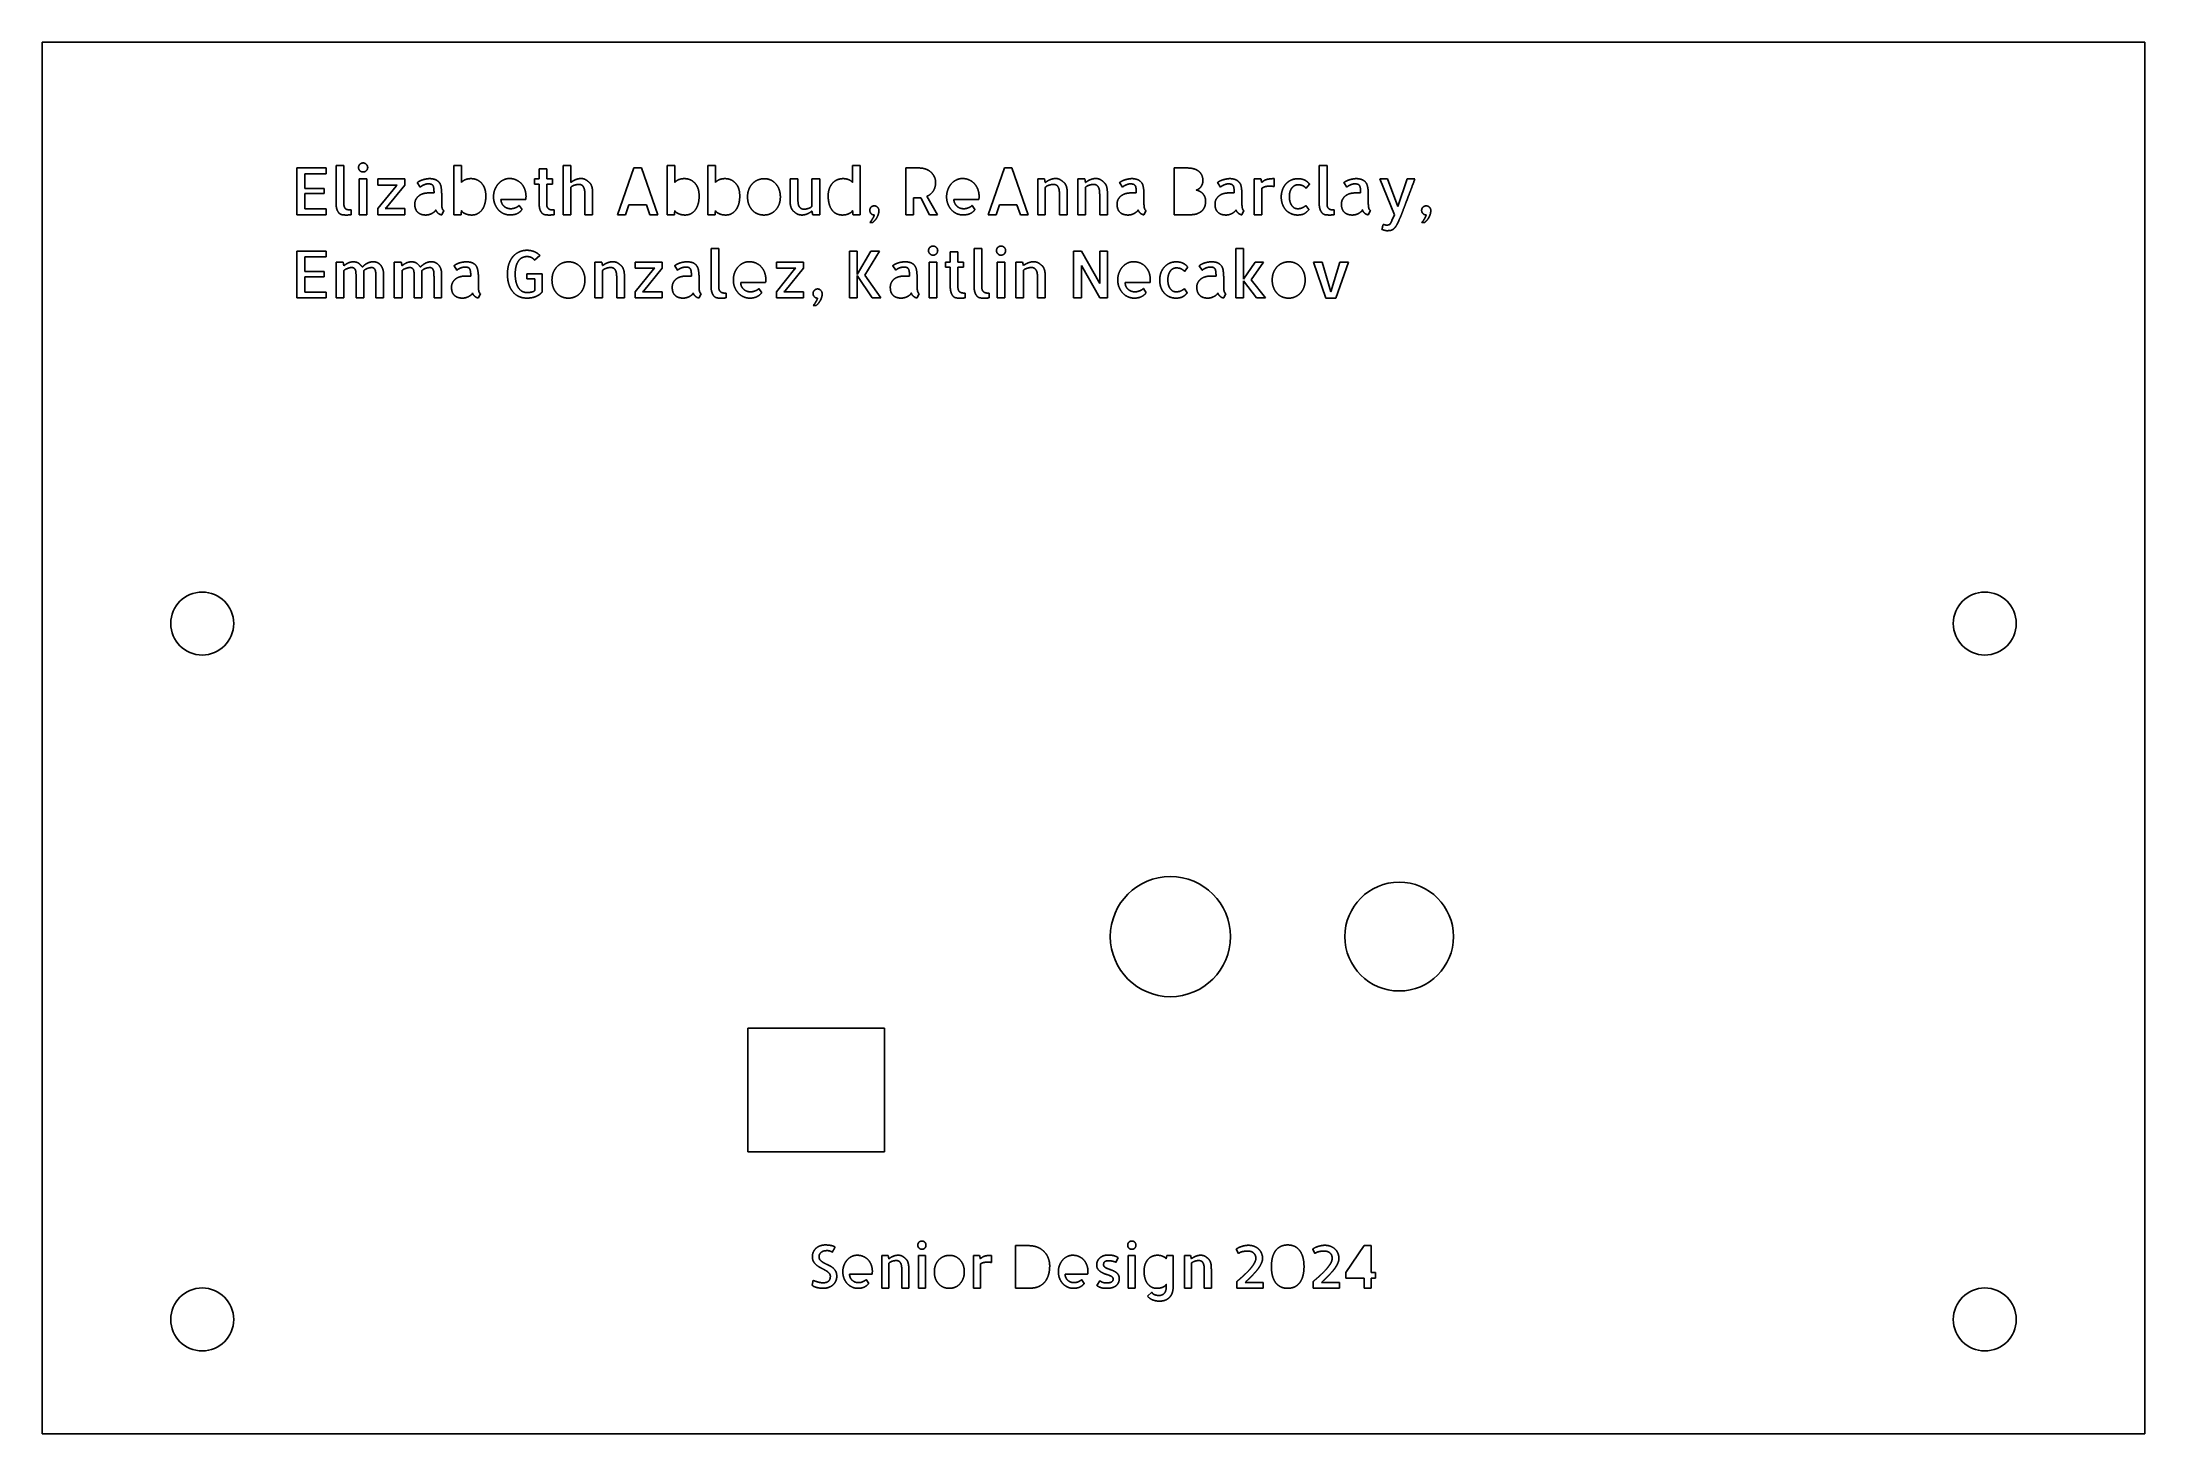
# Model space of a CAD drawing. Extents: x -92 to 92, y -145 to -23.
import ezdxf

# ---------------------------------------------------------------- set-up
doc = ezdxf.new("R2010")
doc.units = 0
doc.layers.add('VISIBLE', color=7, linetype='CONTINUOUS')

msp = doc.modelspace()

# ---------------------------------------------------------------- linework, layer by layer
at = {"layer": 'VISIBLE'}
for p, q in [((91.9, -23), (-91.9, -23)), ((-91.9, -23), (-91.9, -144.6)), ((91.9, -23), (91.9, -144.6)), ((-69.62, -38.08), (-69.62, -34)), ((-69.62, -34), (-67.06, -34)), ((-68.94, -34.5), (-68.94, -35.79)), ((-67.06, -34.5), (-68.94, -34.5)), ((-67.06, -34), (-67.06, -34.5)), ((-66.2, -37.1), (-66.2, -33.78)), ((-66.2, -33.78), (-65.52, -33.78)), ((-65.52, -33.78), (-65.52, -37.13)), ((-55.91, -38.08), (-55.91, -33.78)), ((-55.91, -33.78), (-55.24, -33.78)), ((-55.24, -33.78), (-55.24, -35.27)), ((-48.46, -34.96), (-48.46, -34.07)), ((-48.46, -34.07), (-47.79, -34.07)), ((-47.79, -34.07), (-47.79, -34.96)), ((-46.36, -38.08), (-46.36, -33.78)), ((-46.36, -33.78), (-45.69, -33.78)), ((-45.69, -33.78), (-45.69, -35.27)), ((-41.6, -38.08), (-40.17, -34)), ((-40.17, -34), (-39.51, -34)), ((-39.51, -34), (-38.09, -38.08)), ((-37.27, -38.08), (-37.27, -33.78)), ((-37.27, -33.78), (-36.6, -33.78)), ((-36.6, -33.78), (-36.6, -35.27)), ((-33.71, -38.08), (-33.71, -33.78)), ((-33.71, -33.78), (-33.04, -33.78)), ((-33.04, -33.78), (-33.04, -35.27)), ((-21.06, -35.27), (-21.06, -33.78)), ((-21.06, -33.78), (-20.38, -33.78)), ((-20.38, -33.78), (-20.38, -38.08)), ((-16.4, -38.08), (-16.4, -34)), ((-16.4, -34), (-15.23, -34)), ((-9.21, -38.08), (-7.78, -34)), ((-7.78, -34), (-7.13, -34)), ((-7.13, -34), (-5.71, -38.08)), ((7.04, -38.08), (7.04, -34)), ((7.04, -34), (8.22, -34)), ((19.73, -37.1), (19.73, -33.78)), ((19.73, -33.78), (20.41, -33.78)), ((20.41, -33.78), (20.41, -37.13)), ((-68.94, -35.79), (-67.24, -35.79)), ((-67.24, -36.24), (-68.94, -36.24)), ((-68.94, -36.24), (-68.94, -37.58)), ((-67.24, -35.79), (-67.24, -36.24)), ((-64.18, -38.08), (-64.18, -34.96)), ((-64.18, -34.96), (-63.51, -34.96)), ((-63.51, -34.96), (-63.51, -38.08)), ((-62.56, -34.96), (-60.19, -34.96)), ((-62.56, -35.49), (-62.56, -34.96)), ((-60.85, -35.49), (-62.56, -35.49)), ((-62.56, -37.54), (-60.96, -35.58)), ((-60.19, -35.49), (-61.79, -37.46)), ((-60.96, -35.58), (-60.85, -35.49)), ((-60.19, -34.96), (-60.19, -35.49)), ((-58.85, -35.67), (-59.1, -35.28)), ((-58.11, -36.18), (-57.64, -36.18)), ((-56.97, -36.39), (-56.97, -37.16)), ((-49.62, -36.75), (-51.79, -36.75)), ((-48.87, -35.41), (-48.87, -34.96)), ((-48.87, -34.96), (-48.46, -34.96)), ((-48.46, -35.41), (-48.87, -35.41)), ((-48.46, -37.1), (-48.46, -35.41)), ((-47.79, -34.96), (-47.29, -34.96)), ((-47.29, -35.41), (-47.79, -35.41)), ((-47.79, -35.41), (-47.79, -37.13)), ((-47.29, -34.96), (-47.29, -35.41)), ((-45.69, -35.7), (-45.69, -38.08)), ((-44.45, -38.08), (-44.45, -36.38)), ((-43.78, -36.33), (-43.78, -38.08)), ((-26.52, -36.71), (-26.52, -34.96)), ((-26.52, -34.96), (-25.84, -34.96)), ((-25.84, -34.96), (-25.84, -36.66)), ((-24.61, -37.34), (-24.61, -34.96)), ((-24.61, -34.96), (-23.93, -34.96)), ((-23.93, -34.96), (-23.93, -38.08)), ((-15.23, -36.61), (-15.73, -36.61)), ((-15.73, -36.61), (-15.73, -38.08)), ((-14.33, -38.08), (-15.1, -36.6)), ((-14.56, -36.47), (-13.63, -38.08)), ((-10.02, -36.75), (-12.2, -36.75)), ((-4.88, -38.08), (-4.88, -34.96)), ((-4.88, -34.96), (-4.28, -34.96)), ((-4.28, -34.96), (-4.21, -35.27)), ((-4.21, -35.7), (-4.21, -38.08)), ((-2.97, -38.08), (-2.97, -36.38)), ((-2.29, -36.33), (-2.29, -38.08)), ((-1.37, -38.08), (-1.37, -34.96)), ((-1.37, -34.96), (-0.77, -34.96)), ((-0.77, -34.96), (-0.7, -35.27)), ((-0.7, -35.7), (-0.7, -38.08)), ((0.54, -38.08), (0.54, -36.38)), ((1.22, -36.33), (1.22, -38.08)), ((2.53, -35.67), (2.28, -35.28)), ((3.27, -36.18), (3.74, -36.18)), ((4.41, -36.39), (4.41, -37.16)), ((11.09, -35.67), (10.84, -35.28)), ((11.83, -36.18), (12.3, -36.18)), ((12.97, -36.39), (12.97, -37.16)), ((14.03, -38.08), (14.03, -34.96)), ((14.03, -34.96), (14.63, -34.96)), ((14.63, -34.96), (14.7, -35.28)), ((14.7, -35.79), (14.7, -38.08)), ((15.79, -34.93), (15.79, -35.63)), ((18.88, -35.41), (18.58, -35.77)), ((22.14, -35.67), (21.89, -35.28)), ((22.88, -36.18), (23.35, -36.18)), ((24.02, -36.39), (24.02, -37.16)), ((26.3, -38.08), (25.02, -34.96)), ((25.02, -34.96), (25.69, -34.96)), ((25.69, -34.96), (26.61, -37.36)), ((26.61, -37.36), (27.42, -34.96)), ((27.42, -34.96), (28.09, -34.96)), ((-67.06, -38.08), (-69.62, -38.08)), ((-68.94, -37.58), (-67.06, -37.58)), ((-67.06, -37.58), (-67.06, -38.08)), ((-64.89, -37.67), (-64.89, -38.08)), ((-63.51, -38.08), (-64.18, -38.08)), ((-62.56, -38.08), (-62.56, -37.54)), ((-60.19, -38.08), (-62.56, -38.08)), ((-61.79, -37.46), (-61.9, -37.54)), ((-61.9, -37.54), (-60.19, -37.54)), ((-60.19, -37.54), (-60.19, -38.08)), ((-56.79, -37.72), (-56.97, -38.09)), ((-55.27, -38.08), (-55.91, -38.08)), ((-50.2, -37.27), (-49.95, -37.64)), ((-47.15, -37.67), (-47.15, -38.08)), ((-45.69, -38.08), (-46.36, -38.08)), ((-43.78, -38.08), (-44.45, -38.08)), ((-40.91, -38.08), (-41.6, -38.08)), ((-40.61, -37.23), (-40.91, -38.08)), ((-39.07, -37.23), (-40.61, -37.23)), ((-38.78, -38.08), (-39.07, -37.23)), ((-38.09, -38.08), (-38.78, -38.08)), ((-36.63, -38.08), (-37.27, -38.08)), ((-33.08, -38.08), (-33.71, -38.08)), ((-24.53, -38.08), (-24.61, -37.76)), ((-23.93, -38.08), (-24.53, -38.08)), ((-20.38, -38.08), (-21.02, -38.08)), ((-15.73, -38.08), (-16.4, -38.08)), ((-13.63, -38.08), (-14.33, -38.08)), ((-10.6, -37.27), (-10.36, -37.64)), ((-8.52, -38.08), (-9.21, -38.08)), ((-8.22, -37.23), (-8.52, -38.08)), ((-6.69, -37.23), (-8.22, -37.23)), ((-6.39, -38.08), (-6.69, -37.23)), ((-5.71, -38.08), (-6.39, -38.08)), ((-4.21, -38.08), (-4.88, -38.08)), ((-2.29, -38.08), (-2.97, -38.08)), ((-0.7, -38.08), (-1.37, -38.08)), ((1.22, -38.08), (0.54, -38.08)), ((4.59, -37.72), (4.41, -38.09)), ((8.58, -38.08), (7.04, -38.08)), ((13.15, -37.72), (12.97, -38.09)), ((14.7, -38.08), (14.03, -38.08)), ((18.57, -37.28), (18.82, -37.64)), ((21.04, -37.67), (21.04, -38.08)), ((24.2, -37.72), (24.02, -38.09)), ((26.09, -38.58), (26.3, -38.08)), ((-19.28, -38.75), (-19.54, -38.75)), ((28.96, -38.75), (28.7, -38.75)), ((-69.62, -45.34), (-69.62, -41.26)), ((-69.62, -41.26), (-67.06, -41.26)), ((-68.94, -41.76), (-68.94, -43.05)), ((-67.06, -41.76), (-68.94, -41.76)), ((-67.06, -41.26), (-67.06, -41.76)), ((-66.19, -45.34), (-66.19, -42.22)), ((-66.19, -42.22), (-65.58, -42.22)), ((-65.58, -42.22), (-65.51, -42.54)), ((-61.11, -45.34), (-61.11, -42.22)), ((-61.11, -42.22), (-60.5, -42.22)), ((-60.5, -42.22), (-60.43, -42.54)), ((-48.39, -41.64), (-48.85, -42.05)), ((-43.58, -45.34), (-43.58, -42.22)), ((-43.58, -42.22), (-42.98, -42.22)), ((-42.98, -42.22), (-42.91, -42.53)), ((-40.07, -42.22), (-37.69, -42.22)), ((-40.07, -42.76), (-40.07, -42.22)), ((-37.69, -42.22), (-37.69, -42.76)), ((-33.43, -44.36), (-33.43, -41.04)), ((-33.43, -41.04), (-32.75, -41.04)), ((-32.75, -41.04), (-32.75, -44.39)), ((-27.72, -42.22), (-25.35, -42.22)), ((-27.72, -42.76), (-27.72, -42.22)), ((-25.35, -42.22), (-25.35, -42.76)), ((-21.34, -45.34), (-21.34, -41.26)), ((-21.34, -41.26), (-20.67, -41.26)), ((-20.67, -41.26), (-20.67, -43.3)), ((-20.67, -43.3), (-19.45, -41.26)), ((-18.69, -41.26), (-20, -43.36)), ((-19.45, -41.26), (-18.69, -41.26)), ((-14.36, -45.34), (-14.36, -42.22)), ((-14.36, -42.22), (-13.68, -42.22)), ((-13.68, -42.22), (-13.68, -45.34)), ((-12.93, -42.67), (-12.93, -42.22)), ((-12.93, -42.22), (-12.52, -42.22)), ((-12.52, -42.22), (-12.52, -41.33)), ((-12.52, -41.33), (-11.85, -41.33)), ((-11.85, -41.33), (-11.85, -42.22)), ((-11.85, -42.22), (-11.35, -42.22)), ((-11.35, -42.22), (-11.35, -42.67)), ((-10.44, -44.36), (-10.44, -41.04)), ((-10.44, -41.04), (-9.76, -41.04)), ((-9.76, -41.04), (-9.76, -44.39)), ((-8.42, -45.34), (-8.42, -42.22)), ((-8.42, -42.22), (-7.74, -42.22)), ((-7.74, -42.22), (-7.74, -45.34)), ((-6.8, -45.34), (-6.8, -42.22)), ((-6.8, -42.22), (-6.2, -42.22)), ((-6.2, -42.22), (-6.13, -42.53)), ((-1.74, -45.34), (-1.74, -41.26)), ((-1.74, -41.26), (-1.06, -41.26)), ((-1.06, -41.26), (0.54, -44.08)), ((0.54, -44.08), (0.54, -41.26)), ((0.54, -41.26), (1.22, -41.26)), ((1.22, -41.26), (1.22, -45.34)), ((12.44, -45.34), (12.44, -41.04)), ((12.44, -41.04), (13.12, -41.04)), ((13.12, -41.04), (13.12, -43.71)), ((13.12, -43.71), (14.12, -42.22)), ((14.87, -42.22), (13.78, -43.78)), ((14.12, -42.22), (14.87, -42.22)), ((20.31, -45.37), (19.22, -42.22)), ((19.22, -42.22), (19.98, -42.22)), ((19.98, -42.22), (20.75, -44.82)), ((20.75, -44.82), (21.53, -42.22)), ((22.28, -42.22), (21.18, -45.37)), ((21.53, -42.22), (22.28, -42.22)), ((-68.94, -43.05), (-67.24, -43.05)), ((-67.24, -43.5), (-68.94, -43.5)), ((-68.94, -43.5), (-68.94, -44.84)), ((-67.24, -43.05), (-67.24, -43.5)), ((-65.51, -42.96), (-65.51, -45.34)), ((-64.46, -45.34), (-64.46, -43.29)), ((-63.79, -43.59), (-63.79, -45.34)), ((-62.72, -45.34), (-62.72, -43.64)), ((-62.06, -43.22), (-62.06, -45.34)), ((-60.43, -42.96), (-60.43, -45.34)), ((-59.38, -45.34), (-59.38, -43.29)), ((-58.71, -43.59), (-58.71, -45.34)), ((-57.64, -45.34), (-57.64, -43.64)), ((-56.98, -43.22), (-56.98, -45.34)), ((-55.64, -42.93), (-55.89, -42.55)), ((-54.9, -43.44), (-54.43, -43.44)), ((-53.76, -43.65), (-53.76, -44.42)), ((-49.53, -43.69), (-49.53, -43.24)), ((-49.53, -43.24), (-48.18, -43.24)), ((-48.83, -43.69), (-49.53, -43.69)), ((-48.83, -44.7), (-48.83, -43.69)), ((-48.18, -43.24), (-48.18, -44.82)), ((-42.91, -42.96), (-42.91, -45.34)), ((-41.67, -45.34), (-41.67, -43.64)), ((-40.99, -43.59), (-40.99, -45.34)), ((-38.35, -42.76), (-40.07, -42.76)), ((-40.07, -44.81), (-38.46, -42.84)), ((-37.69, -42.76), (-39.3, -44.72)), ((-38.46, -42.84), (-38.35, -42.76)), ((-36.35, -42.93), (-36.6, -42.55)), ((-35.61, -43.44), (-35.14, -43.44)), ((-34.47, -43.65), (-34.47, -44.42)), ((-28.66, -44.01), (-30.83, -44.01)), ((-26.01, -42.76), (-27.72, -42.76)), ((-27.72, -44.81), (-26.12, -42.84)), ((-25.35, -42.76), (-26.95, -44.72)), ((-26.12, -42.84), (-26.01, -42.76)), ((-19.35, -45.34), (-20.67, -43.4)), ((-20.67, -43.4), (-20.67, -45.34)), ((-20, -43.36), (-18.58, -45.34)), ((-17.29, -42.93), (-17.54, -42.55)), ((-16.55, -43.44), (-16.08, -43.44)), ((-15.41, -43.65), (-15.41, -44.42)), ((-12.52, -42.67), (-12.93, -42.67)), ((-12.52, -44.36), (-12.52, -42.67)), ((-11.35, -42.67), (-11.85, -42.67)), ((-11.85, -42.67), (-11.85, -44.4)), ((-6.13, -42.96), (-6.13, -45.34)), ((-4.89, -45.34), (-4.89, -43.64)), ((-4.22, -43.59), (-4.22, -45.34)), ((0.54, -45.34), (-1.06, -42.53)), ((-1.06, -42.53), (-1.06, -45.34)), ((4.94, -44.01), (2.77, -44.01)), ((8.25, -42.67), (7.95, -43.03)), ((9.5, -42.93), (9.25, -42.55)), ((10.24, -43.44), (10.71, -43.44)), ((11.38, -43.65), (11.38, -44.42)), ((14.25, -45.34), (13.12, -43.85)), ((13.12, -43.85), (13.12, -45.34)), ((13.78, -43.78), (15.02, -45.34)), ((-67.06, -45.34), (-69.62, -45.34)), ((-68.94, -44.84), (-67.06, -44.84)), ((-67.06, -44.84), (-67.06, -45.34)), ((-65.51, -45.34), (-66.19, -45.34)), ((-63.79, -45.34), (-64.46, -45.34)), ((-62.06, -45.34), (-62.72, -45.34)), ((-60.43, -45.34), (-61.11, -45.34)), ((-58.71, -45.34), (-59.38, -45.34)), ((-56.98, -45.34), (-57.64, -45.34)), ((-53.58, -44.98), (-53.76, -45.35)), ((-42.91, -45.34), (-43.58, -45.34)), ((-40.99, -45.34), (-41.67, -45.34)), ((-40.07, -45.34), (-40.07, -44.81)), ((-37.69, -45.34), (-40.07, -45.34)), ((-39.3, -44.72), (-39.41, -44.81)), ((-39.41, -44.81), (-37.69, -44.81)), ((-37.69, -44.81), (-37.69, -45.34)), ((-34.3, -44.98), (-34.47, -45.35)), ((-32.11, -44.93), (-32.11, -45.34)), ((-29.24, -44.53), (-29, -44.91)), ((-27.72, -45.34), (-27.72, -44.81)), ((-25.35, -45.34), (-27.72, -45.34)), ((-26.95, -44.72), (-27.07, -44.81)), ((-27.07, -44.81), (-25.35, -44.81)), ((-25.35, -44.81), (-25.35, -45.34)), ((-20.67, -45.34), (-21.34, -45.34)), ((-18.58, -45.34), (-19.35, -45.34)), ((-15.24, -44.98), (-15.41, -45.35)), ((-13.68, -45.34), (-14.36, -45.34)), ((-11.21, -44.93), (-11.21, -45.34)), ((-9.12, -44.93), (-9.12, -45.34)), ((-7.74, -45.34), (-8.42, -45.34)), ((-6.13, -45.34), (-6.8, -45.34)), ((-4.22, -45.34), (-4.89, -45.34)), ((-1.06, -45.34), (-1.74, -45.34)), ((1.22, -45.34), (0.54, -45.34)), ((4.36, -44.53), (4.6, -44.91)), ((7.94, -44.55), (8.19, -44.91)), ((11.56, -44.98), (11.38, -45.35)), ((13.12, -45.34), (12.44, -45.34)), ((15.02, -45.34), (14.25, -45.34)), ((21.18, -45.37), (20.31, -45.37)), ((-24.24, -46.01), (-24.5, -46.01)), ((-30.22, -109.15), (-18.28, -109.15)), ((-30.22, -109.15), (-30.22, -119.95)), ((-18.28, -109.15), (-18.28, -119.95)), ((-30.22, -119.95), (-18.28, -119.95)), ((-6.83, -131.86), (-6.83, -128.15)), ((-6.83, -128.15), (-5.71, -128.15)), ((12.66, -128.83), (12.48, -128.46)), ((19.34, -128.83), (19.16, -128.46)), ((22.05, -130.51), (23.65, -128.15)), ((23.65, -128.15), (24.27, -128.15)), ((24.27, -128.15), (24.27, -130.51)), ((-18.49, -131.86), (-18.49, -129.02)), ((-18.49, -129.02), (-17.95, -129.02)), ((-17.95, -129.02), (-17.88, -129.3)), ((-17.88, -129.69), (-17.88, -131.86)), ((-16.76, -131.86), (-16.76, -130.31)), ((-16.14, -130.26), (-16.14, -131.86)), ((-15.31, -131.86), (-15.31, -129.02)), ((-15.31, -129.02), (-14.69, -129.02)), ((-14.69, -129.02), (-14.69, -131.86)), ((-10.5, -131.86), (-10.5, -129.02)), ((-10.5, -129.02), (-9.96, -129.02)), ((-9.96, -129.02), (-9.89, -129.31)), ((-9.89, -129.77), (-9.89, -131.86)), ((-8.91, -129), (-8.91, -129.63)), ((2.16, -129.2), (1.96, -129.62)), ((3.04, -131.86), (3.04, -129.02)), ((3.04, -129.02), (3.65, -129.02)), ((3.65, -129.02), (3.65, -131.86)), ((6.36, -129.3), (6.42, -129.02)), ((6.42, -129.02), (6.97, -129.02)), ((6.97, -129.02), (6.96, -131.86)), ((7.95, -131.86), (7.95, -129.02)), ((7.95, -129.02), (8.49, -129.02)), ((8.49, -129.02), (8.56, -129.3)), ((8.56, -129.69), (8.56, -131.86)), ((9.68, -131.86), (9.68, -130.31)), ((10.3, -130.26), (10.3, -131.86)), ((-24.59, -131.61), (-24.49, -131.18)), ((-19.35, -130.64), (-21.32, -130.64)), ((-19.87, -131.12), (-19.65, -131.46)), ((-17.88, -131.86), (-18.49, -131.86)), ((-16.14, -131.86), (-16.76, -131.86)), ((-14.69, -131.86), (-15.31, -131.86)), ((-9.89, -131.86), (-10.5, -131.86)), ((-5.42, -131.86), (-6.83, -131.86)), ((-0.51, -130.64), (-2.48, -130.64)), ((-1.04, -131.12), (-0.81, -131.46)), ((0.29, -131.63), (0.55, -131.22)), ((3.65, -131.86), (3.04, -131.86)), ((4.73, -132.57), (5.09, -132.22)), ((6.36, -131.56), (6.36, -131.54)), ((6.36, -131.71), (6.36, -131.56)), ((8.56, -131.86), (7.95, -131.86)), ((10.3, -131.86), (9.68, -131.86)), ((12.53, -131.86), (12.53, -131.29)), ((14.83, -131.86), (12.53, -131.86)), ((13.26, -131.37), (14.83, -131.37)), ((14.83, -131.37), (14.83, -131.86)), ((19.2, -131.86), (19.2, -131.29)), ((21.51, -131.86), (19.2, -131.86)), ((19.93, -131.37), (21.51, -131.37)), ((21.51, -131.37), (21.51, -131.86)), ((22.05, -130.99), (22.05, -130.51)), ((23.65, -130.99), (22.05, -130.99)), ((23.65, -131.86), (23.65, -130.99)), ((24.27, -131.86), (23.65, -131.86)), ((24.27, -130.51), (24.66, -130.51)), ((24.66, -130.99), (24.27, -130.99)), ((24.27, -130.99), (24.27, -131.86)), ((24.66, -130.51), (24.66, -130.99)), ((91.9, -144.6), (-91.9, -144.6))]:
    msp.add_line(p, q, dxfattribs=at)
for centre, radius in [((-77.9, -73.8), 2.75), ((77.9, -73.8), 2.75), ((6.72, -101.15), 5.25), ((26.72, -101.15), 4.75), ((-77.9, -134.6), 2.75), ((77.9, -134.6), 2.75)]:
    msp.add_circle(centre, radius, dxfattribs=at)
for points in [[(-64.24, -33.96), (-64.24, -33.79), (-64.12, -33.68)], [(-64.12, -34.24), (-64.24, -34.12), (-64.24, -33.96)], [(-64.12, -33.68), (-64, -33.56), (-63.84, -33.56)], [(-63.84, -34.35), (-64.01, -34.35), (-64.12, -34.24)], [(-63.84, -33.56), (-63.68, -33.56), (-63.56, -33.68)], [(-63.56, -34.24), (-63.68, -34.35), (-63.84, -34.35)], [(-63.56, -33.68), (-63.44, -33.79), (-63.44, -33.96)], [(-63.44, -33.96), (-63.44, -34.13), (-63.56, -34.24)], [(-15.23, -34), (-14.97, -34), (-14.71, -34.08)], [(-14.71, -34.08), (-14.46, -34.16), (-14.25, -34.33)], [(-14.25, -34.33), (-14.05, -34.5), (-13.93, -34.73)], [(-13.93, -34.73), (-13.8, -34.97), (-13.8, -35.26)], [(8.22, -34), (8.48, -34), (8.72, -34.06)], [(8.72, -34.06), (8.97, -34.12), (9.15, -34.25)], [(9.15, -34.25), (9.34, -34.39), (9.45, -34.6)], [(9.45, -34.6), (9.56, -34.81), (9.56, -35.11)], [(-59.32, -37.16), (-59.32, -36.9), (-59.21, -36.72)], [(-59.21, -36.72), (-59.1, -36.53), (-58.93, -36.41)], [(-59.1, -35.28), (-59.04, -35.22), (-58.93, -35.16)], [(-58.93, -35.16), (-58.82, -35.1), (-58.67, -35.05)], [(-58.93, -36.41), (-58.76, -36.29), (-58.55, -36.23)], [(-58.74, -35.59), (-58.81, -35.64), (-58.85, -35.67)], [(-58.58, -35.5), (-58.67, -35.54), (-58.74, -35.59)], [(-58.67, -35.05), (-58.53, -35), (-58.36, -34.97)], [(-58.38, -35.42), (-58.49, -35.46), (-58.58, -35.5)], [(-58.55, -36.23), (-58.33, -36.18), (-58.11, -36.18)], [(-58.15, -35.39), (-58.28, -35.39), (-58.38, -35.42)], [(-58.36, -34.97), (-58.19, -34.93), (-58.01, -34.93)], [(-57.92, -35.41), (-58.02, -35.39), (-58.15, -35.39)], [(-58.01, -34.93), (-57.84, -34.93), (-57.69, -34.97)], [(-57.76, -35.51), (-57.83, -35.43), (-57.92, -35.41)], [(-57.67, -35.74), (-57.69, -35.58), (-57.76, -35.51)], [(-57.69, -34.97), (-57.53, -35), (-57.4, -35.08)], [(-57.64, -36.18), (-57.64, -35.9), (-57.67, -35.74)], [(-57.4, -35.08), (-57.27, -35.16), (-57.17, -35.29)], [(-57.17, -35.29), (-57.07, -35.42), (-57.03, -35.61)], [(-57.03, -35.61), (-57, -35.8), (-56.98, -36)], [(-56.98, -36), (-56.97, -36.2), (-56.97, -36.39)], [(-55.24, -35.27), (-55.13, -35.12), (-54.9, -35.02)], [(-54.9, -35.02), (-54.68, -34.93), (-54.41, -34.93)], [(-54.41, -34.93), (-54.23, -34.93), (-54.04, -34.98)], [(-54.04, -34.98), (-53.85, -35.03), (-53.69, -35.15)], [(-53.69, -35.15), (-53.52, -35.26), (-53.39, -35.45)], [(-53.39, -35.45), (-53.25, -35.64), (-53.18, -35.9)], [(-53.11, -36.46), (-53.11, -36.78), (-53.19, -37.08)], [(-53.18, -35.9), (-53.11, -36.16), (-53.11, -36.46)], [(-52.44, -36.51), (-52.44, -36.19), (-52.33, -35.9)], [(-52.33, -37.13), (-52.44, -36.85), (-52.44, -36.51)], [(-52.33, -35.9), (-52.21, -35.6), (-52.03, -35.39)], [(-52.03, -35.39), (-51.84, -35.17), (-51.59, -35.05)], [(-51.79, -36.75), (-51.79, -36.92), (-51.72, -37.07)], [(-51.59, -35.05), (-51.33, -34.92), (-51.05, -34.92)], [(-51.05, -34.92), (-50.67, -34.92), (-50.39, -35.08)], [(-50.39, -35.08), (-50.1, -35.23), (-49.91, -35.48)], [(-49.91, -35.48), (-49.73, -35.73), (-49.65, -36.06)], [(-49.65, -36.06), (-49.57, -36.39), (-49.62, -36.75)], [(-45.69, -35.27), (-45.63, -35.21), (-45.52, -35.15)], [(-45.56, -35.58), (-45.65, -35.63), (-45.69, -35.7)], [(-45.36, -35.5), (-45.47, -35.53), (-45.56, -35.58)], [(-45.52, -35.15), (-45.42, -35.08), (-45.3, -35.03)], [(-45.16, -35.45), (-45.26, -35.47), (-45.36, -35.5)], [(-45.3, -35.03), (-45.18, -34.98), (-45.05, -34.95)], [(-45.01, -35.43), (-45.07, -35.43), (-45.16, -35.45)], [(-45.05, -34.95), (-44.92, -34.92), (-44.8, -34.92)], [(-44.71, -35.51), (-44.82, -35.43), (-45.01, -35.43)], [(-44.8, -34.92), (-44.55, -34.92), (-44.38, -35.03)], [(-44.55, -35.72), (-44.61, -35.58), (-44.71, -35.51)], [(-44.47, -36.02), (-44.49, -35.85), (-44.55, -35.72)], [(-44.45, -36.38), (-44.45, -36.19), (-44.47, -36.02)], [(-44.38, -35.03), (-44.21, -35.13), (-44.04, -35.3)], [(-44.04, -35.3), (-43.94, -35.39), (-43.89, -35.52)], [(-43.89, -35.52), (-43.84, -35.64), (-43.81, -35.78)], [(-43.81, -35.78), (-43.79, -35.92), (-43.78, -36.05)], [(-43.78, -36.05), (-43.78, -36.19), (-43.78, -36.33)], [(-36.6, -35.27), (-36.48, -35.12), (-36.26, -35.02)], [(-36.26, -35.02), (-36.04, -34.93), (-35.76, -34.93)], [(-35.76, -34.93), (-35.58, -34.93), (-35.39, -34.98)], [(-35.39, -34.98), (-35.2, -35.03), (-35.04, -35.15)], [(-35.04, -35.15), (-34.88, -35.26), (-34.74, -35.45)], [(-34.74, -35.45), (-34.61, -35.64), (-34.53, -35.9)], [(-34.47, -36.46), (-34.47, -36.78), (-34.54, -37.08)], [(-34.53, -35.9), (-34.47, -36.16), (-34.47, -36.46)], [(-33.04, -35.27), (-32.93, -35.12), (-32.71, -35.02)], [(-32.71, -35.02), (-32.48, -34.93), (-32.21, -34.93)], [(-32.21, -34.93), (-32.03, -34.93), (-31.84, -34.98)], [(-31.84, -34.98), (-31.65, -35.03), (-31.49, -35.15)], [(-31.49, -35.15), (-31.33, -35.26), (-31.19, -35.45)], [(-31.19, -35.45), (-31.05, -35.64), (-30.98, -35.9)], [(-30.92, -36.46), (-30.92, -36.78), (-30.99, -37.08)], [(-30.98, -35.9), (-30.92, -36.16), (-30.92, -36.46)], [(-30.24, -36.52), (-30.24, -36.18), (-30.13, -35.89)], [(-30.14, -37.15), (-30.24, -36.86), (-30.24, -36.52)], [(-30.13, -35.89), (-30.02, -35.59), (-29.83, -35.39)], [(-29.83, -35.39), (-29.64, -35.18), (-29.37, -35.06)], [(-29.37, -35.06), (-29.1, -34.94), (-28.77, -34.94)], [(-28.77, -34.94), (-28.45, -34.94), (-28.19, -35.06)], [(-28.19, -35.06), (-27.93, -35.19), (-27.75, -35.41)], [(-27.75, -35.41), (-27.56, -35.62), (-27.47, -35.91)], [(-27.47, -35.91), (-27.37, -36.2), (-27.37, -36.53)], [(-27.37, -36.53), (-27.37, -36.86), (-27.47, -37.15)], [(-26.51, -36.98), (-26.52, -36.85), (-26.52, -36.71)], [(-25.84, -36.66), (-25.84, -36.85), (-25.82, -37.02)], [(-23.19, -36.47), (-23.19, -36.04), (-23.07, -35.75)], [(-23.09, -37.18), (-23.19, -36.83), (-23.19, -36.47)], [(-23.07, -35.75), (-22.95, -35.46), (-22.76, -35.27)], [(-22.76, -35.27), (-22.57, -35.09), (-22.34, -35.01)], [(-22.34, -35.01), (-22.11, -34.93), (-21.89, -34.93)], [(-21.89, -34.93), (-21.62, -34.93), (-21.4, -35.02)], [(-21.4, -35.02), (-21.17, -35.12), (-21.06, -35.27)], [(-15.15, -36.6), (-15.18, -36.61), (-15.23, -36.61)], [(-15.1, -36.6), (-15.12, -36.6), (-15.15, -36.6)], [(-14.01, -36.02), (-14.21, -36.33), (-14.56, -36.47)], [(-13.8, -35.26), (-13.8, -35.71), (-14.01, -36.02)], [(-12.84, -36.51), (-12.84, -36.19), (-12.73, -35.9)], [(-12.73, -37.13), (-12.84, -36.85), (-12.84, -36.51)], [(-12.73, -35.9), (-12.62, -35.6), (-12.44, -35.39)], [(-12.44, -35.39), (-12.25, -35.17), (-12, -35.05)], [(-12.2, -36.75), (-12.2, -36.92), (-12.13, -37.07)], [(-12, -35.05), (-11.74, -34.92), (-11.46, -34.92)], [(-11.46, -34.92), (-11.08, -34.92), (-10.79, -35.08)], [(-10.79, -35.08), (-10.5, -35.23), (-10.32, -35.48)], [(-10.32, -35.48), (-10.13, -35.73), (-10.05, -36.06)], [(-10.05, -36.06), (-9.97, -36.39), (-10.02, -36.75)], [(-4.21, -35.27), (-4.14, -35.21), (-4.04, -35.15)], [(-4.08, -35.58), (-4.17, -35.63), (-4.21, -35.7)], [(-3.88, -35.5), (-3.98, -35.53), (-4.08, -35.58)], [(-4.04, -35.15), (-3.94, -35.08), (-3.82, -35.03)], [(-3.68, -35.45), (-3.78, -35.47), (-3.88, -35.5)], [(-3.82, -35.03), (-3.7, -34.98), (-3.57, -34.95)], [(-3.52, -35.43), (-3.58, -35.43), (-3.68, -35.45)], [(-3.57, -34.95), (-3.44, -34.92), (-3.32, -34.92)], [(-3.23, -35.51), (-3.34, -35.43), (-3.52, -35.43)], [(-3.32, -34.92), (-3.07, -34.92), (-2.9, -35.03)], [(-3.06, -35.72), (-3.12, -35.58), (-3.23, -35.51)], [(-2.99, -36.02), (-3, -35.85), (-3.06, -35.72)], [(-2.97, -36.38), (-2.97, -36.19), (-2.99, -36.02)], [(-2.9, -35.03), (-2.73, -35.13), (-2.55, -35.3)], [(-2.55, -35.3), (-2.46, -35.39), (-2.41, -35.52)], [(-2.41, -35.52), (-2.35, -35.64), (-2.33, -35.78)], [(-2.33, -35.78), (-2.3, -35.92), (-2.3, -36.05)], [(-2.3, -36.05), (-2.29, -36.19), (-2.29, -36.33)], [(-0.7, -35.27), (-0.63, -35.21), (-0.53, -35.15)], [(-0.56, -35.58), (-0.65, -35.63), (-0.7, -35.7)], [(-0.37, -35.5), (-0.47, -35.53), (-0.56, -35.58)], [(-0.53, -35.15), (-0.43, -35.08), (-0.3, -35.03)], [(-0.17, -35.45), (-0.27, -35.47), (-0.37, -35.5)], [(-0.3, -35.03), (-0.18, -34.98), (-0.05, -34.95)], [(-0.01, -35.43), (-0.07, -35.43), (-0.17, -35.45)], [(-0.05, -34.95), (0.07, -34.92), (0.19, -34.92)], [(0.28, -35.51), (0.18, -35.43), (-0.01, -35.43)], [(0.19, -34.92), (0.44, -34.92), (0.62, -35.03)], [(0.45, -35.72), (0.39, -35.58), (0.28, -35.51)], [(0.53, -36.02), (0.51, -35.85), (0.45, -35.72)], [(0.54, -36.38), (0.54, -36.19), (0.53, -36.02)], [(0.62, -35.03), (0.79, -35.13), (0.96, -35.3)], [(0.96, -35.3), (1.05, -35.39), (1.11, -35.52)], [(1.11, -35.52), (1.16, -35.64), (1.18, -35.78)], [(1.18, -35.78), (1.21, -35.92), (1.21, -36.05)], [(1.21, -36.05), (1.22, -36.19), (1.22, -36.33)], [(2.06, -37.16), (2.06, -36.9), (2.17, -36.72)], [(2.17, -36.72), (2.28, -36.53), (2.45, -36.41)], [(2.28, -35.28), (2.34, -35.22), (2.45, -35.16)], [(2.45, -35.16), (2.56, -35.1), (2.7, -35.05)], [(2.45, -36.41), (2.62, -36.29), (2.83, -36.23)], [(2.64, -35.59), (2.57, -35.64), (2.53, -35.67)], [(2.8, -35.5), (2.7, -35.54), (2.64, -35.59)], [(2.7, -35.05), (2.85, -35), (3.02, -34.97)], [(3, -35.42), (2.89, -35.46), (2.8, -35.5)], [(2.83, -36.23), (3.05, -36.18), (3.27, -36.18)], [(3.22, -35.39), (3.1, -35.39), (3, -35.42)], [(3.02, -34.97), (3.19, -34.93), (3.37, -34.93)], [(3.46, -35.41), (3.36, -35.39), (3.22, -35.39)], [(3.37, -34.93), (3.54, -34.93), (3.69, -34.97)], [(3.62, -35.51), (3.55, -35.43), (3.46, -35.41)], [(3.71, -35.74), (3.69, -35.58), (3.62, -35.51)], [(3.69, -34.97), (3.85, -35), (3.98, -35.08)], [(3.74, -36.18), (3.74, -35.9), (3.71, -35.74)], [(3.98, -35.08), (4.11, -35.16), (4.21, -35.29)], [(4.21, -35.29), (4.31, -35.42), (4.34, -35.61)], [(4.34, -35.61), (4.38, -35.8), (4.4, -36)], [(4.4, -36), (4.41, -36.2), (4.41, -36.39)], [(9.18, -35.84), (9.07, -35.91), (8.97, -35.93)], [(8.97, -35.93), (9.1, -35.95), (9.24, -36.02)], [(9.37, -35.67), (9.29, -35.77), (9.18, -35.84)], [(9.24, -36.02), (9.39, -36.08), (9.51, -36.2)], [(9.51, -35.42), (9.45, -35.56), (9.37, -35.67)], [(9.56, -35.11), (9.56, -35.28), (9.51, -35.42)], [(9.51, -36.2), (9.64, -36.33), (9.72, -36.5)], [(9.72, -36.5), (9.8, -36.67), (9.8, -36.9)], [(10.62, -37.16), (10.62, -36.9), (10.73, -36.72)], [(10.73, -36.72), (10.84, -36.53), (11.01, -36.41)], [(10.84, -35.28), (10.9, -35.22), (11.01, -35.16)], [(11.01, -35.16), (11.12, -35.1), (11.26, -35.05)], [(11.01, -36.41), (11.18, -36.29), (11.39, -36.23)], [(11.2, -35.59), (11.13, -35.64), (11.09, -35.67)], [(11.36, -35.5), (11.27, -35.54), (11.2, -35.59)], [(11.26, -35.05), (11.41, -35), (11.58, -34.97)], [(11.56, -35.42), (11.45, -35.46), (11.36, -35.5)], [(11.39, -36.23), (11.61, -36.18), (11.83, -36.18)], [(11.79, -35.39), (11.66, -35.39), (11.56, -35.42)], [(11.58, -34.97), (11.75, -34.93), (11.93, -34.93)], [(12.02, -35.41), (11.92, -35.39), (11.79, -35.39)], [(11.93, -34.93), (12.1, -34.93), (12.25, -34.97)], [(12.18, -35.51), (12.11, -35.43), (12.02, -35.41)], [(12.27, -35.74), (12.25, -35.58), (12.18, -35.51)], [(12.25, -34.97), (12.41, -35), (12.54, -35.08)], [(12.3, -36.18), (12.3, -35.9), (12.27, -35.74)], [(12.54, -35.08), (12.67, -35.16), (12.77, -35.29)], [(12.77, -35.29), (12.87, -35.42), (12.91, -35.61)], [(12.91, -35.61), (12.94, -35.8), (12.96, -36)], [(12.96, -36), (12.97, -36.2), (12.97, -36.39)], [(14.7, -35.28), (14.78, -35.2), (14.87, -35.13)], [(15.01, -35.63), (14.82, -35.68), (14.7, -35.79)], [(14.87, -35.13), (14.97, -35.06), (15.09, -35.02)], [(15.41, -35.58), (15.21, -35.58), (15.01, -35.63)], [(15.09, -35.02), (15.21, -34.98), (15.38, -34.96)], [(15.38, -34.96), (15.54, -34.93), (15.79, -34.93)], [(15.79, -35.63), (15.63, -35.59), (15.41, -35.58)], [(16.41, -36.52), (16.41, -36.19), (16.52, -35.9)], [(16.51, -37.15), (16.41, -36.86), (16.41, -36.52)], [(16.52, -35.9), (16.62, -35.61), (16.81, -35.4)], [(16.81, -35.4), (17, -35.18), (17.27, -35.06)], [(17.17, -36.09), (17.12, -36.28), (17.12, -36.5)], [(17.12, -36.5), (17.12, -36.72), (17.17, -36.92)], [(17.32, -35.77), (17.23, -35.9), (17.17, -36.09)], [(17.27, -35.06), (17.53, -34.94), (17.86, -34.94)], [(17.56, -35.55), (17.42, -35.63), (17.32, -35.77)], [(17.86, -35.47), (17.7, -35.47), (17.56, -35.55)], [(17.86, -34.94), (18.2, -34.94), (18.45, -35.05)], [(18.32, -35.56), (18.15, -35.47), (17.86, -35.47)], [(18.58, -35.77), (18.48, -35.65), (18.32, -35.56)], [(18.45, -35.05), (18.69, -35.17), (18.88, -35.41)], [(21.67, -37.16), (21.67, -36.9), (21.78, -36.72)], [(21.78, -36.72), (21.89, -36.53), (22.06, -36.41)], [(21.89, -35.28), (21.95, -35.22), (22.06, -35.16)], [(22.06, -35.16), (22.17, -35.1), (22.31, -35.05)], [(22.06, -36.41), (22.22, -36.29), (22.44, -36.23)], [(22.24, -35.59), (22.18, -35.64), (22.14, -35.67)], [(22.4, -35.5), (22.31, -35.54), (22.24, -35.59)], [(22.31, -35.05), (22.46, -35), (22.63, -34.97)], [(22.6, -35.42), (22.5, -35.46), (22.4, -35.5)], [(22.44, -36.23), (22.66, -36.18), (22.88, -36.18)], [(22.83, -35.39), (22.71, -35.39), (22.6, -35.42)], [(22.63, -34.97), (22.8, -34.93), (22.98, -34.93)], [(23.06, -35.41), (22.97, -35.39), (22.83, -35.39)], [(22.98, -34.93), (23.14, -34.93), (23.3, -34.97)], [(23.23, -35.51), (23.16, -35.43), (23.06, -35.41)], [(23.32, -35.74), (23.29, -35.58), (23.23, -35.51)], [(23.3, -34.97), (23.46, -35), (23.59, -35.08)], [(23.35, -36.18), (23.35, -35.9), (23.32, -35.74)], [(23.59, -35.08), (23.72, -35.16), (23.82, -35.29)], [(23.82, -35.29), (23.91, -35.42), (23.95, -35.61)], [(23.95, -35.61), (23.99, -35.8), (24.01, -36)], [(24.01, -36), (24.02, -36.2), (24.02, -36.39)], [(27.55, -36.4), (27.31, -37.03), (27.13, -37.5)], [(28.09, -34.96), (27.79, -35.77), (27.55, -36.4)], [(-66.19, -37.33), (-66.2, -37.18), (-66.2, -37.1)], [(-66.12, -37.64), (-66.17, -37.48), (-66.19, -37.33)], [(-65.96, -37.92), (-66.06, -37.79), (-66.12, -37.64)], [(-65.66, -38.09), (-65.85, -38.05), (-65.96, -37.92)], [(-65.51, -38.1), (-65.6, -38.1), (-65.66, -38.09)], [(-65.52, -37.13), (-65.52, -37.32), (-65.47, -37.42)], [(-65.35, -38.11), (-65.43, -38.11), (-65.51, -38.1)], [(-65.47, -37.42), (-65.42, -37.53), (-65.33, -37.59)], [(-65.18, -38.11), (-65.26, -38.11), (-65.35, -38.11)], [(-65.33, -37.59), (-65.25, -37.64), (-65.13, -37.65)], [(-65.03, -38.1), (-65.1, -38.1), (-65.18, -38.11)], [(-65.13, -37.65), (-65.02, -37.67), (-64.89, -37.67)], [(-64.89, -38.08), (-64.96, -38.09), (-65.03, -38.1)], [(-59.24, -37.61), (-59.32, -37.42), (-59.32, -37.16)], [(-59.03, -37.9), (-59.17, -37.79), (-59.24, -37.61)], [(-58.73, -38.06), (-58.9, -38.01), (-59.03, -37.9)], [(-58.36, -38.11), (-58.55, -38.11), (-58.73, -38.06)], [(-58.1, -38.08), (-58.24, -38.11), (-58.36, -38.11)], [(-57.84, -37.98), (-57.96, -38.04), (-58.1, -38.08)], [(-57.62, -37.83), (-57.72, -37.92), (-57.84, -37.98)], [(-57.48, -37.66), (-57.52, -37.75), (-57.62, -37.83)], [(-57.4, -37.82), (-57.46, -37.75), (-57.48, -37.66)], [(-57.28, -37.96), (-57.35, -37.9), (-57.4, -37.82)], [(-57.12, -38.05), (-57.2, -38.02), (-57.28, -37.96)], [(-56.97, -38.09), (-57.04, -38.09), (-57.12, -38.05)], [(-56.97, -37.16), (-56.97, -37.2), (-56.96, -37.29)], [(-56.96, -37.29), (-56.96, -37.37), (-56.94, -37.46)], [(-56.94, -37.46), (-56.92, -37.55), (-56.89, -37.62)], [(-56.89, -37.62), (-56.85, -37.69), (-56.79, -37.72)], [(-55.26, -37.89), (-55.27, -37.99), (-55.27, -38.08)], [(-55.24, -37.71), (-55.24, -37.79), (-55.26, -37.89)], [(-55.14, -37.86), (-55.22, -37.79), (-55.24, -37.71)], [(-54.94, -37.98), (-55.06, -37.93), (-55.14, -37.86)], [(-54.66, -38.08), (-54.81, -38.04), (-54.94, -37.98)], [(-54.34, -38.11), (-54.5, -38.11), (-54.66, -38.08)], [(-53.8, -37.97), (-54.03, -38.11), (-54.34, -38.11)], [(-53.41, -37.61), (-53.57, -37.84), (-53.8, -37.97)], [(-53.19, -37.08), (-53.26, -37.38), (-53.41, -37.61)], [(-52.03, -37.64), (-52.21, -37.42), (-52.33, -37.13)], [(-51.57, -37.98), (-51.84, -37.85), (-52.03, -37.64)], [(-51.72, -37.07), (-51.66, -37.22), (-51.54, -37.33)], [(-51, -38.1), (-51.31, -38.1), (-51.57, -37.98)], [(-51.54, -37.33), (-51.43, -37.44), (-51.27, -37.5)], [(-51.27, -37.5), (-51.11, -37.56), (-50.93, -37.56)], [(-50.38, -37.99), (-50.62, -38.1), (-51, -38.1)], [(-50.93, -37.56), (-50.87, -37.56), (-50.78, -37.55)], [(-50.78, -37.55), (-50.69, -37.53), (-50.58, -37.5)], [(-50.58, -37.5), (-50.48, -37.46), (-50.38, -37.41)], [(-50.38, -37.41), (-50.28, -37.35), (-50.2, -37.27)], [(-49.95, -37.64), (-50.14, -37.87), (-50.38, -37.99)], [(-48.44, -37.33), (-48.46, -37.18), (-48.46, -37.1)], [(-48.38, -37.64), (-48.43, -37.48), (-48.44, -37.33)], [(-48.22, -37.92), (-48.33, -37.79), (-48.38, -37.64)], [(-47.93, -38.09), (-48.11, -38.05), (-48.22, -37.92)], [(-47.78, -38.1), (-47.87, -38.1), (-47.93, -38.09)], [(-47.79, -37.13), (-47.79, -37.32), (-47.74, -37.43)], [(-47.61, -38.11), (-47.69, -38.11), (-47.78, -38.1)], [(-47.74, -37.43), (-47.69, -37.53), (-47.6, -37.59)], [(-47.44, -38.11), (-47.53, -38.11), (-47.61, -38.11)], [(-47.6, -37.59), (-47.51, -37.64), (-47.39, -37.66)], [(-47.29, -38.1), (-47.36, -38.1), (-47.44, -38.11)], [(-47.39, -37.66), (-47.28, -37.67), (-47.15, -37.67)], [(-47.15, -38.08), (-47.22, -38.09), (-47.29, -38.1)], [(-36.61, -37.89), (-36.62, -37.99), (-36.63, -38.08)], [(-36.6, -37.71), (-36.6, -37.79), (-36.61, -37.89)], [(-36.5, -37.86), (-36.58, -37.79), (-36.6, -37.71)], [(-36.29, -37.98), (-36.42, -37.93), (-36.5, -37.86)], [(-36.01, -38.08), (-36.17, -38.04), (-36.29, -37.98)], [(-35.69, -38.11), (-35.86, -38.11), (-36.01, -38.08)], [(-35.15, -37.97), (-35.38, -38.11), (-35.69, -38.11)], [(-34.77, -37.61), (-34.92, -37.84), (-35.15, -37.97)], [(-34.54, -37.08), (-34.62, -37.38), (-34.77, -37.61)], [(-33.06, -37.89), (-33.07, -37.99), (-33.08, -38.08)], [(-33.04, -37.71), (-33.05, -37.79), (-33.06, -37.89)], [(-32.95, -37.86), (-33.03, -37.79), (-33.04, -37.71)], [(-32.74, -37.98), (-32.87, -37.93), (-32.95, -37.86)], [(-32.46, -38.08), (-32.62, -38.04), (-32.74, -37.98)], [(-32.14, -38.11), (-32.31, -38.11), (-32.46, -38.08)], [(-31.6, -37.97), (-31.83, -38.11), (-32.14, -38.11)], [(-31.22, -37.61), (-31.37, -37.84), (-31.6, -37.97)], [(-30.99, -37.08), (-31.07, -37.38), (-31.22, -37.61)], [(-29.86, -37.65), (-30.04, -37.43), (-30.14, -37.15)], [(-29.4, -37.99), (-29.67, -37.87), (-29.86, -37.65)], [(-28.81, -38.11), (-29.13, -38.11), (-29.4, -37.99)], [(-28.22, -37.99), (-28.48, -38.11), (-28.81, -38.11)], [(-27.77, -37.66), (-27.96, -37.87), (-28.22, -37.99)], [(-27.47, -37.15), (-27.58, -37.44), (-27.77, -37.66)], [(-26.49, -37.26), (-26.51, -37.12), (-26.51, -36.98)], [(-26.41, -37.52), (-26.46, -37.39), (-26.49, -37.26)], [(-26.26, -37.74), (-26.35, -37.64), (-26.41, -37.52)], [(-26.09, -37.89), (-26.17, -37.82), (-26.26, -37.74)], [(-25.92, -38.01), (-26.01, -37.95), (-26.09, -37.89)], [(-25.72, -38.08), (-25.82, -38.06), (-25.92, -38.01)], [(-25.82, -37.02), (-25.81, -37.19), (-25.75, -37.32)], [(-25.75, -37.32), (-25.7, -37.44), (-25.59, -37.52)], [(-25.48, -38.11), (-25.61, -38.11), (-25.72, -38.08)], [(-25.59, -37.52), (-25.48, -37.6), (-25.29, -37.6)], [(-25.23, -38.08), (-25.36, -38.11), (-25.48, -38.11)], [(-25.29, -37.6), (-25.24, -37.6), (-25.14, -37.59)], [(-24.99, -38), (-25.11, -38.05), (-25.23, -38.08)], [(-25.14, -37.59), (-25.04, -37.57), (-24.94, -37.54)], [(-24.77, -37.88), (-24.87, -37.94), (-24.99, -38)], [(-24.94, -37.54), (-24.83, -37.51), (-24.74, -37.46)], [(-24.61, -37.76), (-24.67, -37.82), (-24.77, -37.88)], [(-24.74, -37.46), (-24.65, -37.41), (-24.61, -37.34)], [(-22.78, -37.77), (-22.99, -37.53), (-23.09, -37.18)], [(-22.4, -38.03), (-22.61, -37.95), (-22.78, -37.77)], [(-21.96, -38.11), (-22.18, -38.11), (-22.4, -38.03)], [(-21.64, -38.08), (-21.8, -38.11), (-21.96, -38.11)], [(-21.36, -37.98), (-21.49, -38.04), (-21.64, -38.08)], [(-21.16, -37.85), (-21.24, -37.93), (-21.36, -37.98)], [(-21.06, -37.71), (-21.08, -37.78), (-21.16, -37.85)], [(-21.04, -37.89), (-21.05, -37.79), (-21.06, -37.71)], [(-21.02, -38.08), (-21.03, -37.99), (-21.04, -37.89)], [(-19.55, -37.7), (-19.55, -37.54), (-19.44, -37.42)], [(-19.44, -37.99), (-19.55, -37.87), (-19.55, -37.7)], [(-19.54, -38.75), (-19.43, -38.64), (-19.36, -38.52)], [(-19.44, -37.42), (-19.33, -37.31), (-19.16, -37.31)], [(-19.16, -38.1), (-19.33, -38.1), (-19.44, -37.99)], [(-19.36, -38.52), (-19.29, -38.41), (-19.24, -38.31)], [(-18.97, -38.4), (-19.08, -38.57), (-19.28, -38.75)], [(-19.24, -38.31), (-19.19, -38.21), (-19.16, -38.1)], [(-19.16, -37.31), (-18.99, -37.31), (-18.88, -37.43)], [(-18.82, -38.08), (-18.87, -38.23), (-18.97, -38.4)], [(-18.88, -37.43), (-18.76, -37.54), (-18.76, -37.7)], [(-18.77, -37.83), (-18.77, -37.94), (-18.82, -38.08)], [(-18.76, -37.7), (-18.76, -37.73), (-18.77, -37.83)], [(-12.43, -37.64), (-12.62, -37.42), (-12.73, -37.13)], [(-11.98, -37.98), (-12.24, -37.85), (-12.43, -37.64)], [(-12.13, -37.07), (-12.06, -37.22), (-11.95, -37.33)], [(-11.41, -38.1), (-11.71, -38.1), (-11.98, -37.98)], [(-11.95, -37.33), (-11.83, -37.44), (-11.68, -37.5)], [(-11.68, -37.5), (-11.52, -37.56), (-11.34, -37.56)], [(-10.79, -37.99), (-11.03, -38.1), (-11.41, -38.1)], [(-11.34, -37.56), (-11.27, -37.56), (-11.18, -37.55)], [(-11.18, -37.55), (-11.09, -37.53), (-10.99, -37.5)], [(-10.99, -37.5), (-10.89, -37.46), (-10.78, -37.41)], [(-10.36, -37.64), (-10.54, -37.87), (-10.79, -37.99)], [(-10.78, -37.41), (-10.68, -37.35), (-10.6, -37.27)], [(2.14, -37.61), (2.06, -37.42), (2.06, -37.16)], [(2.34, -37.9), (2.21, -37.79), (2.14, -37.61)], [(2.65, -38.06), (2.48, -38.01), (2.34, -37.9)], [(3.01, -38.11), (2.83, -38.11), (2.65, -38.06)], [(3.28, -38.08), (3.14, -38.11), (3.01, -38.11)], [(3.54, -37.98), (3.42, -38.04), (3.28, -38.08)], [(3.76, -37.83), (3.66, -37.92), (3.54, -37.98)], [(3.9, -37.66), (3.86, -37.75), (3.76, -37.83)], [(3.98, -37.82), (3.92, -37.75), (3.9, -37.66)], [(4.1, -37.96), (4.03, -37.9), (3.98, -37.82)], [(4.26, -38.05), (4.18, -38.02), (4.1, -37.96)], [(4.41, -38.09), (4.34, -38.09), (4.26, -38.05)], [(4.41, -37.16), (4.41, -37.2), (4.42, -37.29)], [(4.42, -37.29), (4.42, -37.37), (4.44, -37.46)], [(4.44, -37.46), (4.46, -37.55), (4.49, -37.62)], [(4.49, -37.62), (4.53, -37.69), (4.59, -37.72)], [(8.72, -38.07), (8.61, -38.08), (8.58, -38.08)], [(8.96, -38.03), (8.82, -38.06), (8.72, -38.07)], [(9.24, -37.91), (9.09, -37.99), (8.96, -38.03)], [(9.51, -37.71), (9.39, -37.84), (9.24, -37.91)], [(9.72, -37.38), (9.64, -37.58), (9.51, -37.71)], [(9.8, -36.9), (9.8, -37.18), (9.72, -37.38)], [(10.7, -37.61), (10.62, -37.42), (10.62, -37.16)], [(10.91, -37.9), (10.77, -37.79), (10.7, -37.61)], [(11.21, -38.06), (11.04, -38.01), (10.91, -37.9)], [(11.58, -38.11), (11.39, -38.11), (11.21, -38.06)], [(11.84, -38.08), (11.7, -38.11), (11.58, -38.11)], [(12.1, -37.98), (11.98, -38.04), (11.84, -38.08)], [(12.32, -37.83), (12.22, -37.92), (12.1, -37.98)], [(12.46, -37.66), (12.42, -37.75), (12.32, -37.83)], [(12.54, -37.82), (12.48, -37.75), (12.46, -37.66)], [(12.66, -37.96), (12.59, -37.9), (12.54, -37.82)], [(12.82, -38.05), (12.74, -38.02), (12.66, -37.96)], [(12.97, -38.09), (12.9, -38.09), (12.82, -38.05)], [(12.97, -37.16), (12.97, -37.2), (12.98, -37.29)], [(12.98, -37.29), (12.98, -37.37), (13, -37.46)], [(13, -37.46), (13.02, -37.55), (13.05, -37.62)], [(13.05, -37.62), (13.09, -37.69), (13.15, -37.72)], [(16.79, -37.65), (16.61, -37.43), (16.51, -37.15)], [(17.25, -37.98), (16.98, -37.86), (16.79, -37.65)], [(17.17, -36.92), (17.22, -37.11), (17.31, -37.25)], [(17.84, -38.11), (17.51, -38.11), (17.25, -37.98)], [(17.31, -37.25), (17.4, -37.39), (17.53, -37.48)], [(17.53, -37.48), (17.66, -37.56), (17.84, -37.56)], [(17.84, -37.56), (18.09, -37.56), (18.25, -37.48)], [(18.41, -38), (18.19, -38.11), (17.84, -38.11)], [(18.25, -37.48), (18.42, -37.4), (18.57, -37.28)], [(18.82, -37.64), (18.63, -37.88), (18.41, -38)], [(19.74, -37.33), (19.73, -37.18), (19.73, -37.1)], [(19.81, -37.64), (19.76, -37.48), (19.74, -37.33)], [(19.97, -37.92), (19.87, -37.79), (19.81, -37.64)], [(20.27, -38.09), (20.08, -38.05), (19.97, -37.92)], [(20.42, -38.1), (20.33, -38.1), (20.27, -38.09)], [(20.41, -37.13), (20.41, -37.32), (20.46, -37.42)], [(20.58, -38.11), (20.5, -38.11), (20.42, -38.1)], [(20.46, -37.42), (20.51, -37.53), (20.6, -37.59)], [(20.75, -38.11), (20.67, -38.11), (20.58, -38.11)], [(20.6, -37.59), (20.68, -37.64), (20.8, -37.65)], [(20.89, -38.1), (20.83, -38.1), (20.75, -38.11)], [(20.8, -37.65), (20.91, -37.67), (21.04, -37.67)], [(21.04, -38.08), (20.97, -38.09), (20.89, -38.1)], [(21.75, -37.61), (21.67, -37.42), (21.67, -37.16)], [(21.95, -37.9), (21.82, -37.79), (21.75, -37.61)], [(22.26, -38.06), (22.09, -38.01), (21.95, -37.9)], [(22.62, -38.11), (22.43, -38.11), (22.26, -38.06)], [(22.89, -38.08), (22.75, -38.11), (22.62, -38.11)], [(23.15, -37.98), (23.03, -38.04), (22.89, -38.08)], [(23.37, -37.83), (23.27, -37.92), (23.15, -37.98)], [(23.5, -37.66), (23.47, -37.75), (23.37, -37.83)], [(23.58, -37.82), (23.53, -37.75), (23.5, -37.66)], [(23.71, -37.96), (23.64, -37.9), (23.58, -37.82)], [(23.87, -38.05), (23.79, -38.02), (23.71, -37.96)], [(24.02, -38.09), (23.95, -38.09), (23.87, -38.05)], [(24.02, -37.16), (24.02, -37.2), (24.03, -37.29)], [(24.03, -37.29), (24.03, -37.37), (24.05, -37.46)], [(24.05, -37.46), (24.06, -37.55), (24.1, -37.62)], [(24.1, -37.62), (24.14, -37.69), (24.2, -37.72)], [(25.98, -38.81), (26.03, -38.73), (26.09, -38.58)], [(26.82, -38.3), (26.68, -38.63), (26.57, -38.85)], [(27.13, -37.5), (26.96, -37.98), (26.82, -38.3)], [(28.68, -37.7), (28.68, -37.54), (28.8, -37.42)], [(28.8, -37.99), (28.68, -37.87), (28.68, -37.7)], [(28.7, -38.75), (28.81, -38.64), (28.88, -38.52)], [(28.8, -37.42), (28.91, -37.31), (29.08, -37.31)], [(29.08, -38.1), (28.91, -38.1), (28.8, -37.99)], [(28.88, -38.52), (28.95, -38.41), (28.99, -38.31)], [(29.27, -38.4), (29.16, -38.57), (28.96, -38.75)], [(28.99, -38.31), (29.05, -38.21), (29.08, -38.1)], [(29.08, -37.31), (29.24, -37.31), (29.36, -37.43)], [(29.42, -38.08), (29.37, -38.23), (29.27, -38.4)], [(29.36, -37.43), (29.48, -37.54), (29.48, -37.7)], [(29.47, -37.83), (29.47, -37.94), (29.42, -38.08)], [(29.48, -37.7), (29.48, -37.73), (29.47, -37.83)], [(25.21, -39.37), (25.23, -39.27), (25.26, -39.18)], [(25.28, -39.39), (25.23, -39.37), (25.21, -39.37)], [(25.26, -39.18), (25.27, -39.1), (25.29, -39.03)], [(25.39, -39.43), (25.33, -39.41), (25.28, -39.39)], [(25.29, -39.03), (25.31, -38.96), (25.32, -38.94)], [(25.32, -38.94), (25.37, -38.94), (25.46, -38.96)], [(25.52, -39.46), (25.45, -39.45), (25.39, -39.43)], [(25.46, -38.96), (25.55, -38.99), (25.59, -38.99)], [(25.64, -39.48), (25.59, -39.48), (25.52, -39.46)], [(25.59, -38.99), (25.68, -38.99), (25.75, -38.98)], [(25.92, -39.46), (25.8, -39.48), (25.64, -39.48)], [(25.75, -38.98), (25.82, -38.97), (25.88, -38.93)], [(25.88, -38.93), (25.93, -38.89), (25.98, -38.81)], [(26.15, -39.38), (26.05, -39.45), (25.92, -39.46)], [(26.36, -39.19), (26.26, -39.32), (26.15, -39.38)], [(26.57, -38.85), (26.46, -39.07), (26.36, -39.19)], [(-65.15, -42.3), (-64.94, -42.2), (-64.7, -42.2)], [(-64.7, -42.2), (-64.43, -42.2), (-64.25, -42.31)], [(-63.45, -42.31), (-63.32, -42.25), (-63.2, -42.22)], [(-63.2, -42.22), (-63.08, -42.19), (-62.97, -42.19)], [(-62.97, -42.19), (-62.78, -42.19), (-62.61, -42.26)], [(-62.61, -42.26), (-62.45, -42.33), (-62.32, -42.47)], [(-60.07, -42.3), (-59.86, -42.2), (-59.62, -42.2)], [(-59.62, -42.2), (-59.35, -42.2), (-59.17, -42.31)], [(-58.37, -42.31), (-58.24, -42.25), (-58.12, -42.22)], [(-58.12, -42.22), (-58, -42.19), (-57.89, -42.19)], [(-57.89, -42.19), (-57.7, -42.19), (-57.53, -42.26)], [(-57.53, -42.26), (-57.37, -42.33), (-57.24, -42.47)], [(-55.47, -42.31), (-55.32, -42.26), (-55.15, -42.23)], [(-55.15, -42.23), (-54.99, -42.2), (-54.8, -42.2)], [(-54.8, -42.2), (-54.64, -42.2), (-54.48, -42.23)], [(-54.48, -42.23), (-54.32, -42.26), (-54.19, -42.34)], [(-51.09, -42.38), (-50.96, -41.99), (-50.73, -41.73)], [(-50.73, -41.73), (-50.5, -41.47), (-50.19, -41.33)], [(-50.23, -42.08), (-50.38, -42.27), (-50.46, -42.56)], [(-49.9, -41.82), (-50.08, -41.9), (-50.23, -42.08)], [(-50.19, -41.33), (-49.88, -41.19), (-49.52, -41.19)], [(-49.51, -41.74), (-49.71, -41.74), (-49.9, -41.82)], [(-49.52, -41.19), (-49.19, -41.19), (-48.9, -41.3)], [(-49.15, -41.81), (-49.32, -41.74), (-49.51, -41.74)], [(-48.85, -42.05), (-48.98, -41.89), (-49.15, -41.81)], [(-48.9, -41.3), (-48.61, -41.42), (-48.39, -41.64)], [(-46.46, -42.32), (-46.19, -42.2), (-45.86, -42.2)], [(-45.86, -42.2), (-45.54, -42.2), (-45.28, -42.33)], [(-42.52, -42.3), (-42.4, -42.25), (-42.27, -42.22)], [(-42.27, -42.22), (-42.14, -42.19), (-42.02, -42.19)], [(-42.02, -42.19), (-41.77, -42.19), (-41.6, -42.29)], [(-36.18, -42.31), (-36.04, -42.26), (-35.87, -42.23)], [(-35.87, -42.23), (-35.7, -42.2), (-35.51, -42.2)], [(-35.51, -42.2), (-35.35, -42.2), (-35.19, -42.23)], [(-35.19, -42.23), (-35.03, -42.26), (-34.9, -42.34)], [(-30.63, -42.31), (-30.38, -42.19), (-30.1, -42.19)], [(-30.1, -42.19), (-29.72, -42.19), (-29.43, -42.34)], [(-17.12, -42.31), (-16.98, -42.26), (-16.81, -42.23)], [(-16.81, -42.23), (-16.64, -42.2), (-16.45, -42.2)], [(-16.45, -42.2), (-16.29, -42.2), (-16.13, -42.23)], [(-16.13, -42.23), (-15.97, -42.26), (-15.84, -42.34)], [(-14.42, -41.22), (-14.42, -41.05), (-14.3, -40.94)], [(-14.3, -41.5), (-14.42, -41.38), (-14.42, -41.22)], [(-14.3, -40.94), (-14.18, -40.82), (-14.02, -40.82)], [(-14.02, -41.62), (-14.19, -41.62), (-14.3, -41.5)], [(-14.02, -40.82), (-13.86, -40.82), (-13.74, -40.94)], [(-13.74, -41.5), (-13.86, -41.62), (-14.02, -41.62)], [(-13.74, -40.94), (-13.62, -41.05), (-13.62, -41.22)], [(-13.62, -41.22), (-13.62, -41.39), (-13.74, -41.5)], [(-8.48, -41.22), (-8.48, -41.05), (-8.36, -40.94)], [(-8.36, -41.5), (-8.48, -41.38), (-8.48, -41.22)], [(-8.36, -40.94), (-8.24, -40.82), (-8.08, -40.82)], [(-8.08, -41.62), (-8.25, -41.62), (-8.36, -41.5)], [(-8.08, -40.82), (-7.92, -40.82), (-7.8, -40.94)], [(-7.8, -41.5), (-7.92, -41.62), (-8.08, -41.62)], [(-7.8, -40.94), (-7.68, -41.05), (-7.68, -41.22)], [(-7.68, -41.22), (-7.68, -41.39), (-7.8, -41.5)], [(-5.74, -42.3), (-5.62, -42.25), (-5.49, -42.22)], [(-5.49, -42.22), (-5.36, -42.19), (-5.24, -42.19)], [(-5.24, -42.19), (-4.99, -42.19), (-4.82, -42.29)], [(2.97, -42.31), (3.22, -42.19), (3.5, -42.19)], [(3.5, -42.19), (3.88, -42.19), (4.17, -42.34)], [(6.64, -42.32), (6.91, -42.2), (7.23, -42.2)], [(7.23, -42.2), (7.58, -42.2), (7.82, -42.32)], [(9.68, -42.31), (9.82, -42.26), (9.99, -42.23)], [(9.99, -42.23), (10.16, -42.2), (10.34, -42.2)], [(10.34, -42.2), (10.51, -42.2), (10.66, -42.23)], [(10.66, -42.23), (10.82, -42.26), (10.95, -42.34)], [(16.49, -42.32), (16.76, -42.2), (17.09, -42.2)], [(17.09, -42.2), (17.41, -42.2), (17.67, -42.33)], [(-65.51, -42.54), (-65.37, -42.41), (-65.15, -42.3)], [(-65.35, -42.84), (-65.45, -42.89), (-65.51, -42.96)], [(-65.15, -42.76), (-65.25, -42.8), (-65.35, -42.84)], [(-64.97, -42.71), (-65.06, -42.73), (-65.15, -42.76)], [(-64.83, -42.7), (-64.88, -42.7), (-64.97, -42.71)], [(-64.6, -42.78), (-64.68, -42.7), (-64.83, -42.7)], [(-64.49, -42.98), (-64.53, -42.85), (-64.6, -42.78)], [(-64.46, -43.29), (-64.46, -43.12), (-64.49, -42.98)], [(-64.25, -42.31), (-64.08, -42.43), (-63.9, -42.66)], [(-63.9, -42.66), (-63.81, -42.55), (-63.69, -42.46)], [(-63.57, -42.82), (-63.68, -42.88), (-63.79, -42.97)], [(-63.79, -42.97), (-63.79, -43.18), (-63.79, -43.31)], [(-63.79, -43.31), (-63.79, -43.44), (-63.79, -43.59)], [(-63.69, -42.46), (-63.57, -42.37), (-63.45, -42.31)], [(-63.36, -42.74), (-63.46, -42.77), (-63.57, -42.82)], [(-63.2, -42.71), (-63.27, -42.72), (-63.36, -42.74)], [(-63.1, -42.7), (-63.13, -42.7), (-63.2, -42.71)], [(-62.87, -42.78), (-62.95, -42.7), (-63.1, -42.7)], [(-62.76, -42.98), (-62.8, -42.85), (-62.87, -42.78)], [(-62.73, -43.29), (-62.73, -43.12), (-62.76, -42.98)], [(-62.72, -43.64), (-62.72, -43.45), (-62.73, -43.29)], [(-62.32, -42.47), (-62.2, -42.61), (-62.13, -42.8)], [(-62.13, -42.8), (-62.06, -42.99), (-62.06, -43.22)], [(-60.43, -42.54), (-60.29, -42.41), (-60.07, -42.3)], [(-60.27, -42.84), (-60.37, -42.89), (-60.43, -42.96)], [(-60.07, -42.76), (-60.17, -42.8), (-60.27, -42.84)], [(-59.89, -42.71), (-59.98, -42.73), (-60.07, -42.76)], [(-59.75, -42.7), (-59.8, -42.7), (-59.89, -42.71)], [(-59.52, -42.78), (-59.6, -42.7), (-59.75, -42.7)], [(-59.41, -42.98), (-59.44, -42.85), (-59.52, -42.78)], [(-59.38, -43.29), (-59.38, -43.12), (-59.41, -42.98)], [(-59.17, -42.31), (-59, -42.43), (-58.82, -42.66)], [(-58.82, -42.66), (-58.73, -42.55), (-58.61, -42.46)], [(-58.49, -42.82), (-58.6, -42.88), (-58.71, -42.97)], [(-58.71, -42.97), (-58.71, -43.18), (-58.71, -43.31)], [(-58.71, -43.31), (-58.71, -43.44), (-58.71, -43.59)], [(-58.61, -42.46), (-58.49, -42.37), (-58.37, -42.31)], [(-58.28, -42.74), (-58.38, -42.77), (-58.49, -42.82)], [(-58.12, -42.71), (-58.19, -42.72), (-58.28, -42.74)], [(-58.02, -42.7), (-58.05, -42.7), (-58.12, -42.71)], [(-57.79, -42.78), (-57.87, -42.7), (-58.02, -42.7)], [(-57.68, -42.98), (-57.72, -42.85), (-57.79, -42.78)], [(-57.65, -43.29), (-57.65, -43.12), (-57.68, -42.98)], [(-57.64, -43.64), (-57.64, -43.45), (-57.65, -43.29)], [(-57.24, -42.47), (-57.12, -42.61), (-57.05, -42.8)], [(-57.05, -42.8), (-56.98, -42.99), (-56.98, -43.22)], [(-56.11, -44.42), (-56.11, -44.16), (-56, -43.98)], [(-56, -43.98), (-55.89, -43.79), (-55.72, -43.67)], [(-55.89, -42.55), (-55.83, -42.48), (-55.72, -42.42)], [(-55.72, -42.42), (-55.61, -42.36), (-55.47, -42.31)], [(-55.72, -43.67), (-55.56, -43.55), (-55.34, -43.5)], [(-55.54, -42.85), (-55.61, -42.9), (-55.64, -42.93)], [(-55.38, -42.76), (-55.47, -42.8), (-55.54, -42.85)], [(-55.18, -42.69), (-55.28, -42.72), (-55.38, -42.76)], [(-55.34, -43.5), (-55.12, -43.44), (-54.9, -43.44)], [(-54.95, -42.66), (-55.07, -42.66), (-55.18, -42.69)], [(-54.72, -42.68), (-54.81, -42.66), (-54.95, -42.66)], [(-54.55, -42.77), (-54.62, -42.69), (-54.72, -42.68)], [(-54.46, -43.01), (-54.49, -42.84), (-54.55, -42.77)], [(-54.43, -43.44), (-54.43, -43.17), (-54.46, -43.01)], [(-54.19, -42.34), (-54.06, -42.42), (-53.96, -42.55)], [(-53.96, -42.55), (-53.87, -42.68), (-53.83, -42.87)], [(-53.83, -42.87), (-53.79, -43.07), (-53.77, -43.26)], [(-53.77, -43.26), (-53.76, -43.46), (-53.76, -43.65)], [(-51.22, -43.28), (-51.22, -42.77), (-51.09, -42.38)], [(-51.09, -44.19), (-51.22, -43.8), (-51.22, -43.28)], [(-50.46, -42.56), (-50.54, -42.86), (-50.55, -43.28)], [(-50.55, -43.28), (-50.54, -43.7), (-50.46, -44)], [(-50.46, -44), (-50.38, -44.31), (-50.24, -44.5)], [(-47.33, -43.78), (-47.33, -43.44), (-47.22, -43.15)], [(-47.23, -44.41), (-47.33, -44.12), (-47.33, -43.78)], [(-47.22, -43.15), (-47.11, -42.86), (-46.92, -42.65)], [(-46.92, -42.65), (-46.73, -42.44), (-46.46, -42.32)], [(-45.28, -42.33), (-45.02, -42.45), (-44.83, -42.67)], [(-44.83, -42.67), (-44.65, -42.88), (-44.55, -43.17)], [(-44.45, -43.79), (-44.45, -44.12), (-44.56, -44.42)], [(-44.55, -43.17), (-44.45, -43.46), (-44.45, -43.79)], [(-42.91, -42.53), (-42.84, -42.47), (-42.74, -42.41)], [(-42.78, -42.84), (-42.87, -42.89), (-42.91, -42.96)], [(-42.58, -42.76), (-42.68, -42.8), (-42.78, -42.84)], [(-42.74, -42.41), (-42.64, -42.35), (-42.52, -42.3)], [(-42.38, -42.71), (-42.48, -42.73), (-42.58, -42.76)], [(-42.22, -42.69), (-42.29, -42.69), (-42.38, -42.71)], [(-41.93, -42.77), (-42.04, -42.69), (-42.22, -42.69)], [(-41.76, -42.98), (-41.83, -42.84), (-41.93, -42.77)], [(-41.69, -43.28), (-41.7, -43.11), (-41.76, -42.98)], [(-41.67, -43.64), (-41.67, -43.45), (-41.69, -43.28)], [(-41.6, -42.29), (-41.43, -42.4), (-41.25, -42.56)], [(-41.25, -42.56), (-41.16, -42.66), (-41.11, -42.78)], [(-41.11, -42.78), (-41.06, -42.91), (-41.03, -43.04)], [(-41.03, -43.04), (-41.01, -43.18), (-41, -43.32)], [(-41, -43.32), (-40.99, -43.45), (-40.99, -43.59)], [(-36.82, -44.42), (-36.82, -44.16), (-36.71, -43.98)], [(-36.71, -43.98), (-36.61, -43.79), (-36.44, -43.67)], [(-36.6, -42.55), (-36.55, -42.48), (-36.43, -42.42)], [(-36.44, -43.67), (-36.27, -43.55), (-36.05, -43.5)], [(-36.43, -42.42), (-36.32, -42.36), (-36.18, -42.31)], [(-36.25, -42.85), (-36.32, -42.9), (-36.35, -42.93)], [(-36.09, -42.76), (-36.18, -42.8), (-36.25, -42.85)], [(-35.89, -42.69), (-36, -42.72), (-36.09, -42.76)], [(-36.05, -43.5), (-35.84, -43.44), (-35.61, -43.44)], [(-35.66, -42.66), (-35.78, -42.66), (-35.89, -42.69)], [(-35.43, -42.68), (-35.53, -42.66), (-35.66, -42.66)], [(-35.27, -42.77), (-35.33, -42.69), (-35.43, -42.68)], [(-35.17, -43.01), (-35.2, -42.84), (-35.27, -42.77)], [(-35.14, -43.44), (-35.14, -43.17), (-35.17, -43.01)], [(-34.9, -42.34), (-34.77, -42.42), (-34.68, -42.55)], [(-34.68, -42.55), (-34.58, -42.68), (-34.54, -42.87)], [(-34.54, -42.87), (-34.5, -43.07), (-34.49, -43.26)], [(-34.49, -43.26), (-34.47, -43.46), (-34.47, -43.65)], [(-31.48, -43.78), (-31.48, -43.45), (-31.37, -43.16)], [(-31.37, -44.4), (-31.48, -44.11), (-31.48, -43.78)], [(-31.37, -43.16), (-31.26, -42.87), (-31.07, -42.65)], [(-31.07, -42.65), (-30.89, -42.44), (-30.63, -42.31)], [(-30.83, -44.01), (-30.83, -44.19), (-30.77, -44.34)], [(-29.43, -42.34), (-29.14, -42.49), (-28.96, -42.74)], [(-28.96, -42.74), (-28.77, -42.99), (-28.69, -43.32)], [(-28.69, -43.32), (-28.61, -43.65), (-28.66, -44.01)], [(-17.76, -44.42), (-17.76, -44.16), (-17.65, -43.98)], [(-17.65, -43.98), (-17.55, -43.79), (-17.38, -43.67)], [(-17.54, -42.55), (-17.49, -42.48), (-17.37, -42.42)], [(-17.38, -43.67), (-17.21, -43.55), (-16.99, -43.5)], [(-17.37, -42.42), (-17.26, -42.36), (-17.12, -42.31)], [(-17.19, -42.85), (-17.26, -42.9), (-17.29, -42.93)], [(-17.03, -42.76), (-17.12, -42.8), (-17.19, -42.85)], [(-16.83, -42.69), (-16.94, -42.72), (-17.03, -42.76)], [(-16.99, -43.5), (-16.78, -43.44), (-16.55, -43.44)], [(-16.6, -42.66), (-16.72, -42.66), (-16.83, -42.69)], [(-16.37, -42.68), (-16.47, -42.66), (-16.6, -42.66)], [(-16.21, -42.77), (-16.27, -42.69), (-16.37, -42.68)], [(-16.11, -43.01), (-16.14, -42.84), (-16.21, -42.77)], [(-16.08, -43.44), (-16.08, -43.17), (-16.11, -43.01)], [(-15.84, -42.34), (-15.71, -42.42), (-15.62, -42.55)], [(-15.62, -42.55), (-15.52, -42.68), (-15.48, -42.87)], [(-15.48, -42.87), (-15.44, -43.07), (-15.43, -43.26)], [(-15.43, -43.26), (-15.41, -43.46), (-15.41, -43.65)], [(-6.13, -42.53), (-6.07, -42.47), (-5.96, -42.41)], [(-6, -42.84), (-6.09, -42.89), (-6.13, -42.96)], [(-5.8, -42.76), (-5.9, -42.8), (-6, -42.84)], [(-5.96, -42.41), (-5.86, -42.35), (-5.74, -42.3)], [(-5.6, -42.71), (-5.7, -42.73), (-5.8, -42.76)], [(-5.44, -42.69), (-5.51, -42.69), (-5.6, -42.71)], [(-5.15, -42.77), (-5.26, -42.69), (-5.44, -42.69)], [(-4.99, -42.98), (-5.05, -42.84), (-5.15, -42.77)], [(-4.91, -43.28), (-4.92, -43.11), (-4.99, -42.98)], [(-4.89, -43.64), (-4.89, -43.45), (-4.91, -43.28)], [(-4.82, -42.29), (-4.65, -42.4), (-4.47, -42.56)], [(-4.47, -42.56), (-4.38, -42.66), (-4.33, -42.78)], [(-4.33, -42.78), (-4.28, -42.91), (-4.25, -43.04)], [(-4.25, -43.04), (-4.23, -43.18), (-4.22, -43.32)], [(-4.22, -43.32), (-4.22, -43.45), (-4.22, -43.59)], [(2.12, -43.78), (2.12, -43.45), (2.23, -43.16)], [(2.23, -44.4), (2.12, -44.11), (2.12, -43.78)], [(2.23, -43.16), (2.34, -42.87), (2.53, -42.65)], [(2.53, -42.65), (2.71, -42.44), (2.97, -42.31)], [(2.77, -44.01), (2.77, -44.19), (2.83, -44.34)], [(4.17, -42.34), (4.46, -42.49), (4.64, -42.74)], [(4.64, -42.74), (4.83, -42.99), (4.91, -43.32)], [(4.91, -43.32), (4.99, -43.65), (4.94, -44.01)], [(5.79, -43.78), (5.79, -43.45), (5.89, -43.16)], [(5.88, -44.41), (5.79, -44.12), (5.79, -43.78)], [(5.89, -43.16), (6, -42.87), (6.19, -42.66)], [(6.19, -42.66), (6.37, -42.45), (6.64, -42.32)], [(6.55, -43.35), (6.5, -43.54), (6.5, -43.76)], [(6.5, -43.76), (6.5, -43.99), (6.54, -44.18)], [(6.7, -43.03), (6.6, -43.17), (6.55, -43.35)], [(6.93, -42.81), (6.79, -42.89), (6.7, -43.03)], [(7.24, -42.73), (7.07, -42.73), (6.93, -42.81)], [(7.69, -42.83), (7.53, -42.73), (7.24, -42.73)], [(7.95, -43.03), (7.86, -42.92), (7.69, -42.83)], [(7.82, -42.32), (8.06, -42.43), (8.25, -42.67)], [(9.03, -44.42), (9.03, -44.16), (9.14, -43.98)], [(9.14, -43.98), (9.25, -43.79), (9.42, -43.67)], [(9.25, -42.55), (9.31, -42.48), (9.42, -42.42)], [(9.42, -42.42), (9.53, -42.36), (9.68, -42.31)], [(9.42, -43.67), (9.59, -43.55), (9.8, -43.5)], [(9.61, -42.85), (9.54, -42.9), (9.5, -42.93)], [(9.77, -42.76), (9.68, -42.8), (9.61, -42.85)], [(9.97, -42.69), (9.86, -42.72), (9.77, -42.76)], [(9.8, -43.5), (10.02, -43.44), (10.24, -43.44)], [(10.2, -42.66), (10.07, -42.66), (9.97, -42.69)], [(10.43, -42.68), (10.33, -42.66), (10.2, -42.66)], [(10.59, -42.77), (10.52, -42.69), (10.43, -42.68)], [(10.68, -43.01), (10.66, -42.84), (10.59, -42.77)], [(10.71, -43.44), (10.71, -43.17), (10.68, -43.01)], [(10.95, -42.34), (11.08, -42.42), (11.18, -42.55)], [(11.18, -42.55), (11.28, -42.68), (11.32, -42.87)], [(11.32, -42.87), (11.35, -43.07), (11.37, -43.26)], [(11.37, -43.26), (11.38, -43.46), (11.38, -43.65)], [(15.62, -43.78), (15.62, -43.44), (15.73, -43.15)], [(15.72, -44.41), (15.62, -44.12), (15.62, -43.78)], [(15.73, -43.15), (15.84, -42.86), (16.03, -42.65)], [(16.03, -42.65), (16.22, -42.44), (16.49, -42.32)], [(17.67, -42.33), (17.93, -42.45), (18.11, -42.67)], [(18.11, -42.67), (18.3, -42.88), (18.4, -43.17)], [(18.5, -43.79), (18.5, -44.12), (18.39, -44.42)], [(18.4, -43.17), (18.5, -43.46), (18.5, -43.79)], [(-56.04, -44.87), (-56.11, -44.68), (-56.11, -44.42)], [(-55.83, -45.16), (-55.96, -45.05), (-56.04, -44.87)], [(-55.52, -45.32), (-55.69, -45.27), (-55.83, -45.16)], [(-55.16, -45.37), (-55.35, -45.37), (-55.52, -45.32)], [(-54.89, -45.34), (-55.04, -45.37), (-55.16, -45.37)], [(-54.63, -45.24), (-54.75, -45.3), (-54.89, -45.34)], [(-54.41, -45.1), (-54.51, -45.18), (-54.63, -45.24)], [(-54.28, -44.92), (-54.31, -45.02), (-54.41, -45.1)], [(-54.2, -45.09), (-54.25, -45.01), (-54.28, -44.92)], [(-54.07, -45.22), (-54.14, -45.16), (-54.2, -45.09)], [(-53.91, -45.32), (-53.99, -45.28), (-54.07, -45.22)], [(-53.76, -45.35), (-53.83, -45.35), (-53.91, -45.32)], [(-53.76, -44.42), (-53.76, -44.46), (-53.76, -44.55)], [(-53.76, -44.55), (-53.75, -44.63), (-53.73, -44.72)], [(-53.73, -44.72), (-53.72, -44.81), (-53.68, -44.88)], [(-53.68, -44.88), (-53.64, -44.96), (-53.58, -44.98)], [(-50.73, -44.84), (-50.96, -44.58), (-51.09, -44.19)], [(-50.2, -45.24), (-50.5, -45.11), (-50.73, -44.84)], [(-50.24, -44.5), (-50.1, -44.7), (-49.92, -44.79)], [(-49.52, -45.37), (-49.89, -45.37), (-50.2, -45.24)], [(-49.92, -44.79), (-49.74, -44.88), (-49.54, -44.88)], [(-49.54, -44.88), (-49.48, -44.88), (-49.38, -44.88)], [(-49.15, -45.34), (-49.34, -45.37), (-49.52, -45.37)], [(-49.38, -44.88), (-49.27, -44.87), (-49.17, -44.85)], [(-49.17, -44.85), (-49.07, -44.83), (-48.97, -44.8)], [(-48.79, -45.25), (-48.97, -45.32), (-49.15, -45.34)], [(-48.97, -44.8), (-48.88, -44.76), (-48.83, -44.7)], [(-48.46, -45.08), (-48.62, -45.18), (-48.79, -45.25)], [(-48.18, -44.82), (-48.3, -44.98), (-48.46, -45.08)], [(-46.94, -44.91), (-47.13, -44.7), (-47.23, -44.41)], [(-46.49, -45.25), (-46.76, -45.13), (-46.94, -44.91)], [(-45.89, -45.37), (-46.22, -45.37), (-46.49, -45.25)], [(-45.31, -45.25), (-45.57, -45.37), (-45.89, -45.37)], [(-44.85, -44.92), (-45.05, -45.13), (-45.31, -45.25)], [(-44.56, -44.42), (-44.66, -44.71), (-44.85, -44.92)], [(-36.75, -44.87), (-36.82, -44.68), (-36.82, -44.42)], [(-36.54, -45.16), (-36.67, -45.05), (-36.75, -44.87)], [(-36.23, -45.32), (-36.41, -45.27), (-36.54, -45.16)], [(-35.87, -45.37), (-36.06, -45.37), (-36.23, -45.32)], [(-35.61, -45.34), (-35.75, -45.37), (-35.87, -45.37)], [(-35.34, -45.24), (-35.46, -45.3), (-35.61, -45.34)], [(-35.12, -45.1), (-35.22, -45.18), (-35.34, -45.24)], [(-34.99, -44.92), (-35.03, -45.02), (-35.12, -45.1)], [(-34.91, -45.09), (-34.96, -45.01), (-34.99, -44.92)], [(-34.78, -45.22), (-34.86, -45.16), (-34.91, -45.09)], [(-34.63, -45.32), (-34.71, -45.28), (-34.78, -45.22)], [(-34.47, -45.35), (-34.54, -45.35), (-34.63, -45.32)], [(-34.47, -44.42), (-34.47, -44.46), (-34.47, -44.55)], [(-34.47, -44.55), (-34.46, -44.63), (-34.45, -44.72)], [(-34.45, -44.72), (-34.43, -44.81), (-34.39, -44.88)], [(-34.39, -44.88), (-34.36, -44.96), (-34.3, -44.98)], [(-33.41, -44.59), (-33.43, -44.44), (-33.43, -44.36)], [(-33.34, -44.9), (-33.4, -44.74), (-33.41, -44.59)], [(-33.18, -45.18), (-33.29, -45.06), (-33.34, -44.9)], [(-32.89, -45.35), (-33.08, -45.31), (-33.18, -45.18)], [(-32.74, -45.37), (-32.82, -45.36), (-32.89, -45.35)], [(-32.75, -44.39), (-32.75, -44.58), (-32.7, -44.69)], [(-32.57, -45.37), (-32.66, -45.37), (-32.74, -45.37)], [(-32.7, -44.69), (-32.65, -44.79), (-32.56, -44.85)], [(-32.41, -45.37), (-32.49, -45.37), (-32.57, -45.37)], [(-32.56, -44.85), (-32.47, -44.9), (-32.36, -44.92)], [(-32.26, -45.36), (-32.32, -45.37), (-32.41, -45.37)], [(-32.36, -44.92), (-32.25, -44.93), (-32.11, -44.93)], [(-32.11, -45.34), (-32.19, -45.36), (-32.26, -45.36)], [(-31.07, -44.9), (-31.26, -44.68), (-31.37, -44.4)], [(-30.62, -45.24), (-30.88, -45.12), (-31.07, -44.9)], [(-30.77, -44.34), (-30.7, -44.48), (-30.59, -44.59)], [(-30.05, -45.37), (-30.35, -45.37), (-30.62, -45.24)], [(-30.59, -44.59), (-30.47, -44.7), (-30.31, -44.76)], [(-30.31, -44.76), (-30.16, -44.82), (-29.97, -44.82)], [(-29.43, -45.25), (-29.67, -45.37), (-30.05, -45.37)], [(-29.97, -44.82), (-29.91, -44.82), (-29.82, -44.81)], [(-29.82, -44.81), (-29.73, -44.79), (-29.63, -44.76)], [(-29.63, -44.76), (-29.53, -44.72), (-29.42, -44.67)], [(-29, -44.91), (-29.18, -45.13), (-29.43, -45.25)], [(-29.42, -44.67), (-29.32, -44.61), (-29.24, -44.53)], [(-24.51, -44.97), (-24.51, -44.8), (-24.4, -44.69)], [(-24.4, -45.25), (-24.51, -45.13), (-24.51, -44.97)], [(-24.5, -46.01), (-24.39, -45.9), (-24.32, -45.79)], [(-24.4, -44.69), (-24.28, -44.57), (-24.12, -44.57)], [(-24.12, -45.37), (-24.28, -45.37), (-24.4, -45.25)], [(-24.32, -45.79), (-24.25, -45.67), (-24.2, -45.58)], [(-23.93, -45.66), (-24.03, -45.84), (-24.24, -46.01)], [(-24.2, -45.58), (-24.15, -45.47), (-24.12, -45.37)], [(-24.12, -44.57), (-23.95, -44.57), (-23.84, -44.69)], [(-23.78, -45.35), (-23.82, -45.49), (-23.93, -45.66)], [(-23.84, -44.69), (-23.72, -44.81), (-23.72, -44.97)], [(-23.72, -45.1), (-23.73, -45.2), (-23.78, -45.35)], [(-23.72, -44.97), (-23.72, -44.99), (-23.72, -45.1)], [(-17.69, -44.87), (-17.76, -44.68), (-17.76, -44.42)], [(-17.48, -45.16), (-17.61, -45.05), (-17.69, -44.87)], [(-17.17, -45.32), (-17.35, -45.27), (-17.48, -45.16)], [(-16.81, -45.37), (-17, -45.37), (-17.17, -45.32)], [(-16.55, -45.34), (-16.69, -45.37), (-16.81, -45.37)], [(-16.28, -45.24), (-16.4, -45.3), (-16.55, -45.34)], [(-16.06, -45.1), (-16.16, -45.18), (-16.28, -45.24)], [(-15.93, -44.92), (-15.97, -45.02), (-16.06, -45.1)], [(-15.85, -45.09), (-15.9, -45.01), (-15.93, -44.92)], [(-15.72, -45.22), (-15.8, -45.16), (-15.85, -45.09)], [(-15.57, -45.32), (-15.65, -45.28), (-15.72, -45.22)], [(-15.41, -45.35), (-15.48, -45.35), (-15.57, -45.32)], [(-15.41, -44.42), (-15.41, -44.46), (-15.41, -44.55)], [(-15.41, -44.55), (-15.4, -44.63), (-15.39, -44.72)], [(-15.39, -44.72), (-15.37, -44.81), (-15.33, -44.88)], [(-15.33, -44.88), (-15.3, -44.96), (-15.24, -44.98)], [(-12.51, -44.59), (-12.52, -44.44), (-12.52, -44.36)], [(-12.44, -44.9), (-12.49, -44.74), (-12.51, -44.59)], [(-12.28, -45.19), (-12.39, -45.06), (-12.44, -44.9)], [(-11.99, -45.35), (-12.18, -45.32), (-12.28, -45.19)], [(-11.84, -45.37), (-11.93, -45.36), (-11.99, -45.35)], [(-11.85, -44.4), (-11.85, -44.58), (-11.8, -44.69)], [(-11.67, -45.37), (-11.76, -45.37), (-11.84, -45.37)], [(-11.8, -44.69), (-11.75, -44.79), (-11.66, -44.85)], [(-11.5, -45.37), (-11.59, -45.37), (-11.67, -45.37)], [(-11.66, -44.85), (-11.57, -44.91), (-11.45, -44.92)], [(-11.36, -45.36), (-11.42, -45.37), (-11.5, -45.37)], [(-11.45, -44.92), (-11.34, -44.93), (-11.21, -44.93)], [(-11.21, -45.34), (-11.29, -45.36), (-11.36, -45.36)], [(-10.42, -44.59), (-10.44, -44.44), (-10.44, -44.36)], [(-10.35, -44.9), (-10.41, -44.74), (-10.42, -44.59)], [(-10.19, -45.18), (-10.3, -45.06), (-10.35, -44.9)], [(-9.9, -45.35), (-10.09, -45.31), (-10.19, -45.18)], [(-9.75, -45.37), (-9.83, -45.36), (-9.9, -45.35)], [(-9.76, -44.39), (-9.76, -44.58), (-9.71, -44.69)], [(-9.58, -45.37), (-9.67, -45.37), (-9.75, -45.37)], [(-9.71, -44.69), (-9.66, -44.79), (-9.57, -44.85)], [(-9.42, -45.37), (-9.5, -45.37), (-9.58, -45.37)], [(-9.57, -44.85), (-9.48, -44.9), (-9.37, -44.92)], [(-9.27, -45.36), (-9.33, -45.37), (-9.42, -45.37)], [(-9.37, -44.92), (-9.26, -44.93), (-9.12, -44.93)], [(-9.12, -45.34), (-9.2, -45.36), (-9.27, -45.36)], [(2.53, -44.9), (2.34, -44.68), (2.23, -44.4)], [(2.98, -45.24), (2.72, -45.12), (2.53, -44.9)], [(2.83, -44.34), (2.9, -44.48), (3.01, -44.59)], [(3.55, -45.37), (3.25, -45.37), (2.98, -45.24)], [(3.01, -44.59), (3.13, -44.7), (3.29, -44.76)], [(3.29, -44.76), (3.44, -44.82), (3.63, -44.82)], [(4.17, -45.25), (3.93, -45.37), (3.55, -45.37)], [(3.63, -44.82), (3.69, -44.82), (3.78, -44.81)], [(3.78, -44.81), (3.87, -44.79), (3.97, -44.76)], [(3.97, -44.76), (4.07, -44.72), (4.18, -44.67)], [(4.6, -44.91), (4.42, -45.13), (4.17, -45.25)], [(4.18, -44.67), (4.28, -44.61), (4.36, -44.53)], [(6.17, -44.91), (5.98, -44.7), (5.88, -44.41)], [(6.62, -45.25), (6.36, -45.12), (6.17, -44.91)], [(6.54, -44.18), (6.59, -44.37), (6.68, -44.51)], [(7.22, -45.37), (6.89, -45.37), (6.62, -45.25)], [(6.68, -44.51), (6.78, -44.66), (6.91, -44.74)], [(6.91, -44.74), (7.04, -44.82), (7.21, -44.82)], [(7.21, -44.82), (7.46, -44.82), (7.63, -44.74)], [(7.78, -45.26), (7.56, -45.37), (7.22, -45.37)], [(7.63, -44.74), (7.8, -44.66), (7.94, -44.55)], [(8.19, -44.91), (8, -45.14), (7.78, -45.26)], [(9.11, -44.87), (9.03, -44.68), (9.03, -44.42)], [(9.32, -45.16), (9.18, -45.05), (9.11, -44.87)], [(9.62, -45.32), (9.45, -45.27), (9.32, -45.16)], [(9.99, -45.37), (9.8, -45.37), (9.62, -45.32)], [(10.25, -45.34), (10.11, -45.37), (9.99, -45.37)], [(10.51, -45.24), (10.39, -45.3), (10.25, -45.34)], [(10.73, -45.1), (10.63, -45.18), (10.51, -45.24)], [(10.87, -44.92), (10.83, -45.02), (10.73, -45.1)], [(10.95, -45.09), (10.89, -45.01), (10.87, -44.92)], [(11.07, -45.22), (11, -45.16), (10.95, -45.09)], [(11.23, -45.32), (11.15, -45.28), (11.07, -45.22)], [(11.38, -45.35), (11.31, -45.35), (11.23, -45.32)], [(11.38, -44.42), (11.38, -44.46), (11.39, -44.55)], [(11.39, -44.55), (11.39, -44.63), (11.41, -44.72)], [(11.41, -44.72), (11.43, -44.81), (11.46, -44.88)], [(11.46, -44.88), (11.5, -44.96), (11.56, -44.98)], [(16.01, -44.91), (15.82, -44.7), (15.72, -44.41)], [(16.46, -45.25), (16.19, -45.13), (16.01, -44.91)], [(17.06, -45.37), (16.73, -45.37), (16.46, -45.25)], [(17.64, -45.25), (17.38, -45.37), (17.06, -45.37)], [(18.09, -44.92), (17.9, -45.13), (17.64, -45.25)], [(18.39, -44.42), (18.29, -44.71), (18.09, -44.92)], [(-24.48, -128.69), (-24.39, -128.49), (-24.23, -128.36)], [(-24.23, -128.36), (-24.08, -128.23), (-23.87, -128.16)], [(-23.87, -128.16), (-23.67, -128.09), (-23.44, -128.09)], [(-23.68, -128.66), (-23.77, -128.7), (-23.84, -128.78)], [(-23.49, -128.6), (-23.59, -128.61), (-23.68, -128.66)], [(-23.19, -128.59), (-23.31, -128.58), (-23.49, -128.6)], [(-23.44, -128.09), (-23.21, -128.09), (-22.98, -128.13)], [(-23.01, -128.63), (-23.08, -128.6), (-23.19, -128.59)], [(-22.9, -128.68), (-22.94, -128.66), (-23.01, -128.63)], [(-22.98, -128.13), (-22.74, -128.17), (-22.59, -128.27)], [(-22.74, -128.56), (-22.77, -128.62), (-22.8, -128.67)], [(-22.66, -128.41), (-22.7, -128.49), (-22.74, -128.56)], [(-22.59, -128.27), (-22.62, -128.33), (-22.66, -128.41)], [(-15.36, -128.11), (-15.36, -127.96), (-15.25, -127.85)], [(-15.25, -128.36), (-15.36, -128.26), (-15.36, -128.11)], [(-15.25, -127.85), (-15.15, -127.75), (-15, -127.75)], [(-15, -128.47), (-15.15, -128.47), (-15.25, -128.36)], [(-15, -127.75), (-14.85, -127.75), (-14.74, -127.85)], [(-14.74, -128.37), (-14.85, -128.47), (-15, -128.47)], [(-14.74, -127.85), (-14.64, -127.96), (-14.64, -128.11)], [(-14.64, -128.11), (-14.64, -128.26), (-14.74, -128.37)], [(-5.71, -128.15), (-5.24, -128.15), (-4.89, -128.29)], [(-4.89, -128.29), (-4.53, -128.44), (-4.3, -128.69)], [(2.99, -128.11), (2.99, -127.96), (3.09, -127.85)], [(3.09, -128.36), (2.99, -128.26), (2.99, -128.11)], [(3.09, -127.85), (3.2, -127.75), (3.35, -127.75)], [(3.35, -128.47), (3.19, -128.47), (3.09, -128.36)], [(3.35, -127.75), (3.5, -127.75), (3.6, -127.85)], [(3.6, -128.37), (3.5, -128.47), (3.35, -128.47)], [(3.6, -127.85), (3.71, -127.96), (3.71, -128.11)], [(3.71, -128.11), (3.71, -128.26), (3.6, -128.37)], [(12.48, -128.46), (12.58, -128.38), (12.71, -128.31)], [(12.71, -128.31), (12.84, -128.25), (12.99, -128.21)], [(12.99, -128.21), (13.13, -128.17), (13.27, -128.14)], [(13.22, -128.64), (13.09, -128.66), (12.99, -128.68)], [(13.54, -128.63), (13.35, -128.63), (13.22, -128.64)], [(13.27, -128.14), (13.41, -128.12), (13.53, -128.12)], [(13.53, -128.12), (13.86, -128.12), (14.09, -128.23)], [(13.76, -128.66), (13.64, -128.63), (13.54, -128.63)], [(14.09, -128.23), (14.33, -128.33), (14.48, -128.5)], [(14.48, -128.5), (14.63, -128.66), (14.7, -128.86)], [(15.65, -129.16), (15.75, -128.81), (15.93, -128.57)], [(15.93, -128.57), (16.12, -128.33), (16.38, -128.21)], [(16.38, -128.21), (16.64, -128.09), (16.97, -128.09)], [(16.97, -128.09), (17.3, -128.09), (17.57, -128.21)], [(17.57, -128.21), (17.83, -128.33), (18.01, -128.57)], [(18.01, -128.57), (18.2, -128.81), (18.3, -129.16)], [(19.16, -128.46), (19.25, -128.38), (19.39, -128.31)], [(19.39, -128.31), (19.52, -128.25), (19.66, -128.21)], [(19.66, -128.21), (19.81, -128.17), (19.95, -128.14)], [(19.89, -128.64), (19.77, -128.66), (19.67, -128.68)], [(20.22, -128.63), (20.02, -128.63), (19.89, -128.64)], [(19.95, -128.14), (20.09, -128.12), (20.21, -128.12)], [(20.21, -128.12), (20.54, -128.12), (20.77, -128.23)], [(20.43, -128.66), (20.32, -128.63), (20.22, -128.63)], [(20.77, -128.23), (21, -128.33), (21.16, -128.5)], [(21.16, -128.5), (21.31, -128.66), (21.38, -128.86)], [(-24.57, -129.12), (-24.57, -128.88), (-24.48, -128.69)], [(-24.45, -129.58), (-24.57, -129.4), (-24.57, -129.12)], [(-24.16, -129.89), (-24.34, -129.76), (-24.45, -129.58)], [(-23.78, -130.12), (-23.98, -130.02), (-24.16, -129.89)], [(-23.95, -128.93), (-23.99, -129.02), (-23.99, -129.1)], [(-23.99, -129.1), (-23.99, -129.3), (-23.88, -129.43)], [(-23.84, -128.78), (-23.91, -128.85), (-23.95, -128.93)], [(-23.88, -129.43), (-23.76, -129.55), (-23.59, -129.64)], [(-23.41, -130.32), (-23.58, -130.22), (-23.78, -130.12)], [(-23.59, -129.64), (-23.42, -129.74), (-23.22, -129.83)], [(-23.12, -130.54), (-23.23, -130.42), (-23.41, -130.32)], [(-23.22, -129.83), (-23.02, -129.91), (-22.84, -130.04)], [(-22.83, -128.72), (-22.86, -128.7), (-22.9, -128.68)], [(-22.84, -130.04), (-22.67, -130.17), (-22.55, -130.35)], [(-22.8, -128.67), (-22.82, -128.72), (-22.83, -128.72)], [(-22.55, -130.35), (-22.44, -130.54), (-22.44, -130.84)], [(-21.91, -130.43), (-21.91, -130.13), (-21.81, -129.87)], [(-21.81, -131), (-21.91, -130.73), (-21.91, -130.43)], [(-21.81, -129.87), (-21.71, -129.61), (-21.54, -129.41)], [(-21.54, -129.41), (-21.37, -129.21), (-21.14, -129.1)], [(-21.14, -129.1), (-20.91, -128.99), (-20.65, -128.99)], [(-20.65, -128.99), (-20.31, -128.99), (-20.04, -129.13)], [(-20.04, -129.13), (-19.78, -129.26), (-19.61, -129.49)], [(-19.61, -129.49), (-19.45, -129.72), (-19.37, -130.02)], [(-19.37, -130.02), (-19.3, -130.32), (-19.35, -130.64)], [(-17.88, -129.3), (-17.82, -129.25), (-17.73, -129.19)], [(-17.76, -129.59), (-17.84, -129.63), (-17.88, -129.69)], [(-17.59, -129.51), (-17.68, -129.54), (-17.76, -129.59)], [(-17.73, -129.19), (-17.64, -129.13), (-17.53, -129.09)], [(-17.4, -129.47), (-17.49, -129.48), (-17.59, -129.51)], [(-17.53, -129.09), (-17.42, -129.04), (-17.3, -129.01)], [(-17.26, -129.45), (-17.32, -129.45), (-17.4, -129.47)], [(-17.3, -129.01), (-17.18, -128.99), (-17.07, -128.99)], [(-16.99, -129.52), (-17.09, -129.45), (-17.26, -129.45)], [(-17.07, -128.99), (-16.85, -128.99), (-16.69, -129.08)], [(-16.84, -129.71), (-16.9, -129.59), (-16.99, -129.52)], [(-16.77, -129.98), (-16.79, -129.83), (-16.84, -129.71)], [(-16.76, -130.31), (-16.76, -130.14), (-16.77, -129.98)], [(-16.69, -129.08), (-16.54, -129.18), (-16.38, -129.33)], [(-16.38, -129.33), (-16.29, -129.42), (-16.25, -129.53)], [(-16.25, -129.53), (-16.2, -129.64), (-16.18, -129.77)], [(-16.18, -129.77), (-16.15, -129.89), (-16.15, -130.01)], [(-16.15, -130.01), (-16.14, -130.14), (-16.14, -130.26)], [(-13.91, -130.44), (-13.91, -130.13), (-13.81, -129.86)], [(-13.82, -131.01), (-13.91, -130.74), (-13.91, -130.44)], [(-13.81, -129.86), (-13.71, -129.6), (-13.54, -129.41)], [(-13.54, -129.41), (-13.36, -129.22), (-13.12, -129.11)], [(-13.12, -129.11), (-12.87, -129), (-12.57, -129)], [(-12.57, -129), (-12.28, -129), (-12.04, -129.12)], [(-12.04, -129.12), (-11.81, -129.23), (-11.64, -129.43)], [(-11.64, -129.43), (-11.47, -129.62), (-11.38, -129.88)], [(-11.29, -130.45), (-11.29, -130.75), (-11.39, -131.01)], [(-11.38, -129.88), (-11.29, -130.15), (-11.29, -130.45)], [(-9.89, -129.31), (-9.82, -129.23), (-9.73, -129.17)], [(-9.61, -129.63), (-9.79, -129.67), (-9.89, -129.77)], [(-9.73, -129.17), (-9.65, -129.11), (-9.54, -129.08)], [(-9.25, -129.59), (-9.43, -129.59), (-9.61, -129.63)], [(-9.54, -129.08), (-9.43, -129.04), (-9.28, -129.02)], [(-9.28, -129.02), (-9.13, -129), (-8.91, -129)], [(-8.91, -129.63), (-9.05, -129.59), (-9.25, -129.59)], [(-4.3, -128.69), (-4.06, -128.94), (-3.95, -129.25)], [(-3.95, -129.25), (-3.83, -129.57), (-3.83, -129.9)], [(-3.83, -129.9), (-3.83, -130.36), (-3.93, -130.68)], [(-3.07, -130.43), (-3.07, -130.13), (-2.97, -129.87)], [(-2.97, -131), (-3.07, -130.73), (-3.07, -130.43)], [(-2.97, -129.87), (-2.87, -129.61), (-2.7, -129.41)], [(-2.7, -129.41), (-2.53, -129.21), (-2.3, -129.1)], [(-2.3, -129.1), (-2.07, -128.99), (-1.81, -128.99)], [(-1.81, -128.99), (-1.47, -128.99), (-1.21, -129.13)], [(-1.21, -129.13), (-0.94, -129.26), (-0.78, -129.49)], [(-0.78, -129.49), (-0.61, -129.72), (-0.53, -130.02)], [(-0.53, -130.02), (-0.46, -130.32), (-0.51, -130.64)], [(0.28, -129.83), (0.28, -129.62), (0.37, -129.46)], [(0.41, -130.24), (0.28, -130.09), (0.28, -129.83)], [(0.37, -129.46), (0.45, -129.29), (0.6, -129.19)], [(0.81, -130.54), (0.55, -130.4), (0.41, -130.24)], [(0.6, -129.19), (0.74, -129.08), (0.92, -129.02)], [(0.99, -129.55), (0.88, -129.63), (0.88, -129.81)], [(0.88, -129.81), (0.88, -129.94), (0.98, -130.02)], [(0.92, -129.02), (1.1, -128.97), (1.29, -128.97)], [(0.98, -130.02), (1.08, -130.1), (1.24, -130.16)], [(1.29, -129.47), (1.1, -129.47), (0.99, -129.55)], [(1.24, -130.16), (1.39, -130.22), (1.57, -130.28)], [(1.29, -128.97), (1.54, -128.97), (1.75, -129.02)], [(1.63, -129.5), (1.46, -129.47), (1.29, -129.47)], [(1.57, -130.28), (1.74, -130.34), (1.9, -130.44)], [(1.96, -129.62), (1.81, -129.53), (1.63, -129.5)], [(1.75, -129.02), (1.96, -129.07), (2.16, -129.2)], [(1.9, -130.44), (2.05, -130.53), (2.15, -130.67)], [(4.42, -130.4), (4.42, -130), (4.53, -129.74)], [(4.49, -130.96), (4.42, -130.69), (4.42, -130.4)], [(4.53, -129.74), (4.64, -129.47), (4.81, -129.3)], [(4.81, -129.3), (4.98, -129.13), (5.19, -129.06)], [(5.19, -129.06), (5.39, -128.99), (5.6, -128.99)], [(5.6, -128.99), (5.84, -128.99), (6.05, -129.08)], [(6.05, -129.08), (6.25, -129.16), (6.36, -129.3)], [(8.56, -129.3), (8.62, -129.25), (8.71, -129.19)], [(8.68, -129.59), (8.6, -129.63), (8.56, -129.69)], [(8.86, -129.51), (8.76, -129.54), (8.68, -129.59)], [(8.71, -129.19), (8.8, -129.13), (8.91, -129.09)], [(9.04, -129.47), (8.95, -129.48), (8.86, -129.51)], [(8.91, -129.09), (9.02, -129.04), (9.14, -129.01)], [(9.18, -129.45), (9.13, -129.45), (9.04, -129.47)], [(9.14, -129.01), (9.26, -128.99), (9.37, -128.99)], [(9.45, -129.52), (9.35, -129.45), (9.18, -129.45)], [(9.37, -128.99), (9.59, -128.99), (9.75, -129.08)], [(9.6, -129.71), (9.54, -129.59), (9.45, -129.52)], [(9.67, -129.98), (9.65, -129.83), (9.6, -129.71)], [(9.68, -130.31), (9.68, -130.14), (9.67, -129.98)], [(9.75, -129.08), (9.91, -129.18), (10.06, -129.33)], [(10.06, -129.33), (10.15, -129.42), (10.2, -129.53)], [(10.2, -129.53), (10.24, -129.64), (10.27, -129.77)], [(10.27, -129.77), (10.29, -129.89), (10.29, -130.01)], [(10.29, -130.01), (10.3, -130.14), (10.3, -130.26)], [(12.82, -128.74), (12.75, -128.78), (12.66, -128.83)], [(12.99, -128.68), (12.9, -128.7), (12.82, -128.74)], [(13.12, -130.76), (13.31, -130.59), (13.5, -130.4)], [(13.5, -130.4), (13.68, -130.21), (13.84, -130.01)], [(13.97, -128.77), (13.87, -128.69), (13.76, -128.66)], [(14.15, -130.46), (13.98, -130.65), (13.82, -130.82)], [(13.84, -130.01), (13.99, -129.81), (14.09, -129.62)], [(14.12, -128.96), (14.06, -128.84), (13.97, -128.77)], [(14.09, -129.62), (14.19, -129.43), (14.19, -129.25)], [(14.19, -129.25), (14.19, -129.08), (14.12, -128.96)], [(14.46, -130.07), (14.32, -130.27), (14.15, -130.46)], [(14.69, -129.65), (14.6, -129.86), (14.46, -130.07)], [(14.78, -129.25), (14.78, -129.45), (14.69, -129.65)], [(14.7, -128.86), (14.78, -129.06), (14.78, -129.25)], [(15.55, -129.98), (15.55, -129.52), (15.65, -129.16)], [(15.65, -130.81), (15.55, -130.45), (15.55, -129.98)], [(18.3, -129.16), (18.4, -129.52), (18.4, -129.98)], [(18.4, -129.98), (18.4, -130.45), (18.3, -130.81)], [(19.5, -128.74), (19.42, -128.78), (19.34, -128.83)], [(19.67, -128.68), (19.57, -128.7), (19.5, -128.74)], [(19.8, -130.76), (19.99, -130.59), (20.17, -130.4)], [(20.17, -130.4), (20.36, -130.21), (20.51, -130.01)], [(20.64, -128.77), (20.55, -128.69), (20.43, -128.66)], [(20.83, -130.46), (20.66, -130.65), (20.49, -130.82)], [(20.51, -130.01), (20.67, -129.81), (20.77, -129.62)], [(20.8, -128.96), (20.74, -128.84), (20.64, -128.77)], [(20.77, -129.62), (20.86, -129.43), (20.86, -129.25)], [(20.86, -129.25), (20.86, -129.08), (20.8, -128.96)], [(21.14, -130.07), (21, -130.27), (20.83, -130.46)], [(21.37, -129.65), (21.28, -129.86), (21.14, -130.07)], [(21.45, -129.25), (21.45, -129.45), (21.37, -129.65)], [(21.38, -128.86), (21.45, -129.06), (21.45, -129.25)], [(-24.39, -131.74), (-24.51, -131.69), (-24.59, -131.61)], [(-24.49, -131.18), (-24.42, -131.22), (-24.31, -131.26)], [(-24.14, -131.82), (-24.27, -131.79), (-24.39, -131.74)], [(-24.31, -131.26), (-24.2, -131.29), (-24.08, -131.33)], [(-23.88, -131.86), (-24.01, -131.85), (-24.14, -131.82)], [(-24.08, -131.33), (-23.97, -131.36), (-23.85, -131.38)], [(-23.63, -131.88), (-23.75, -131.88), (-23.88, -131.86)], [(-23.85, -131.38), (-23.74, -131.4), (-23.64, -131.4)], [(-23.64, -131.4), (-23.33, -131.4), (-23.16, -131.26)], [(-23.13, -131.79), (-23.35, -131.88), (-23.63, -131.88)], [(-23.16, -131.26), (-23, -131.11), (-23, -130.83)], [(-22.75, -131.56), (-22.91, -131.71), (-23.13, -131.79)], [(-23, -130.83), (-23, -130.66), (-23.12, -130.54)], [(-22.52, -131.23), (-22.6, -131.42), (-22.75, -131.56)], [(-22.44, -130.84), (-22.44, -131.04), (-22.52, -131.23)], [(-21.54, -131.45), (-21.71, -131.26), (-21.81, -131)], [(-21.12, -131.76), (-21.36, -131.65), (-21.54, -131.45)], [(-21.32, -130.64), (-21.32, -130.81), (-21.26, -130.94)], [(-21.26, -130.94), (-21.2, -131.08), (-21.09, -131.17)], [(-20.6, -131.88), (-20.88, -131.88), (-21.12, -131.76)], [(-21.09, -131.17), (-20.99, -131.27), (-20.85, -131.33)], [(-20.85, -131.33), (-20.7, -131.38), (-20.54, -131.38)], [(-20.04, -131.77), (-20.26, -131.88), (-20.6, -131.88)], [(-20.54, -131.38), (-20.48, -131.38), (-20.4, -131.37)], [(-20.4, -131.37), (-20.32, -131.36), (-20.22, -131.33)], [(-20.22, -131.33), (-20.13, -131.29), (-20.04, -131.24)], [(-20.04, -131.24), (-19.94, -131.19), (-19.87, -131.12)], [(-19.65, -131.46), (-19.82, -131.67), (-20.04, -131.77)], [(-13.56, -131.46), (-13.73, -131.27), (-13.82, -131.01)], [(-13.14, -131.77), (-13.39, -131.66), (-13.56, -131.46)], [(-12.6, -131.88), (-12.9, -131.88), (-13.14, -131.77)], [(-12.07, -131.77), (-12.31, -131.88), (-12.6, -131.88)], [(-11.66, -131.47), (-11.83, -131.67), (-12.07, -131.77)], [(-11.39, -131.01), (-11.49, -131.28), (-11.66, -131.47)], [(-5.21, -131.84), (-5.35, -131.86), (-5.42, -131.86)], [(-4.88, -131.76), (-5.06, -131.82), (-5.21, -131.84)], [(-4.52, -131.57), (-4.71, -131.7), (-4.88, -131.76)], [(-4.18, -131.23), (-4.33, -131.44), (-4.52, -131.57)], [(-3.93, -130.68), (-4.03, -131.01), (-4.18, -131.23)], [(-2.7, -131.45), (-2.87, -131.26), (-2.97, -131)], [(-2.28, -131.76), (-2.53, -131.65), (-2.7, -131.45)], [(-2.48, -130.64), (-2.48, -130.81), (-2.42, -130.94)], [(-2.42, -130.94), (-2.36, -131.08), (-2.26, -131.17)], [(-1.77, -131.88), (-2.04, -131.88), (-2.28, -131.76)], [(-2.26, -131.17), (-2.15, -131.27), (-2.01, -131.33)], [(-2.01, -131.33), (-1.87, -131.38), (-1.7, -131.38)], [(-1.2, -131.77), (-1.42, -131.88), (-1.77, -131.88)], [(-1.7, -131.38), (-1.64, -131.38), (-1.56, -131.37)], [(-1.56, -131.37), (-1.48, -131.36), (-1.39, -131.33)], [(-1.39, -131.33), (-1.29, -131.29), (-1.2, -131.24)], [(-1.2, -131.24), (-1.11, -131.19), (-1.04, -131.12)], [(-0.81, -131.46), (-0.98, -131.67), (-1.2, -131.77)], [(0.52, -131.77), (0.41, -131.72), (0.29, -131.63)], [(0.73, -131.84), (0.63, -131.82), (0.52, -131.77)], [(0.55, -131.22), (0.65, -131.29), (0.78, -131.35)], [(0.95, -131.88), (0.84, -131.87), (0.73, -131.84)], [(0.78, -131.35), (0.92, -131.41), (1.13, -131.41)], [(1.11, -130.66), (0.95, -130.61), (0.81, -130.54)], [(1.19, -131.88), (1.06, -131.88), (0.95, -131.88)], [(1.4, -130.76), (1.27, -130.7), (1.11, -130.66)], [(1.13, -131.41), (1.41, -131.41), (1.57, -131.33)], [(1.6, -131.83), (1.41, -131.88), (1.19, -131.88)], [(1.63, -130.88), (1.54, -130.81), (1.4, -130.76)], [(1.57, -131.33), (1.72, -131.24), (1.72, -131.08)], [(1.94, -131.68), (1.79, -131.78), (1.6, -131.83)], [(1.72, -131.08), (1.72, -130.96), (1.63, -130.88)], [(2.17, -131.41), (2.08, -131.57), (1.94, -131.68)], [(2.15, -130.67), (2.25, -130.81), (2.25, -131.03)], [(2.25, -131.03), (2.25, -131.25), (2.17, -131.41)], [(4.69, -131.43), (4.55, -131.22), (4.49, -130.96)], [(5.05, -131.76), (4.84, -131.64), (4.69, -131.43)], [(5.54, -131.88), (5.26, -131.88), (5.05, -131.76)], [(5.09, -132.22), (5.14, -132.31), (5.22, -132.37)], [(5.83, -131.85), (5.69, -131.88), (5.54, -131.88)], [(5.69, -132.51), (6, -132.51), (6.18, -132.33)], [(6.08, -131.77), (5.97, -131.82), (5.83, -131.85)], [(6.27, -131.65), (6.19, -131.72), (6.08, -131.77)], [(6.18, -132.33), (6.36, -132.14), (6.36, -131.71)], [(6.36, -131.52), (6.34, -131.59), (6.27, -131.65)], [(6.36, -131.53), (6.36, -131.52), (6.36, -131.52)], [(6.36, -131.54), (6.36, -131.54), (6.36, -131.53)], [(6.96, -131.86), (6.94, -132.16), (6.84, -132.38)], [(12.53, -131.29), (12.62, -131.21), (12.78, -131.07)], [(12.78, -131.07), (12.94, -130.94), (13.12, -130.76)], [(13.5, -131.13), (13.35, -131.27), (13.26, -131.37)], [(13.82, -130.82), (13.65, -131), (13.5, -131.13)], [(15.93, -131.4), (15.75, -131.17), (15.65, -130.81)], [(16.38, -131.76), (16.12, -131.64), (15.93, -131.4)], [(16.97, -131.88), (16.64, -131.88), (16.38, -131.76)], [(17.57, -131.76), (17.3, -131.88), (16.97, -131.88)], [(18.01, -131.4), (17.83, -131.64), (17.57, -131.76)], [(18.3, -130.81), (18.2, -131.17), (18.01, -131.4)], [(19.2, -131.29), (19.29, -131.21), (19.45, -131.07)], [(19.45, -131.07), (19.61, -130.94), (19.8, -130.76)], [(20.18, -131.13), (20.03, -131.27), (19.93, -131.37)], [(20.49, -130.82), (20.33, -131), (20.18, -131.13)], [(5.19, -132.9), (4.92, -132.8), (4.73, -132.57)], [(5.75, -133), (5.46, -133), (5.19, -132.9)], [(5.22, -132.37), (5.29, -132.42), (5.38, -132.45)], [(5.38, -132.45), (5.46, -132.48), (5.54, -132.49)], [(5.54, -132.49), (5.63, -132.51), (5.69, -132.51)], [(6.2, -132.94), (5.99, -133), (5.75, -133)], [(6.57, -132.74), (6.41, -132.88), (6.2, -132.94)], [(6.84, -132.38), (6.73, -132.6), (6.57, -132.74)]]:
    msp.add_open_spline(points, degree=2, dxfattribs=at)

doc.saveas('drawing.dxf')
